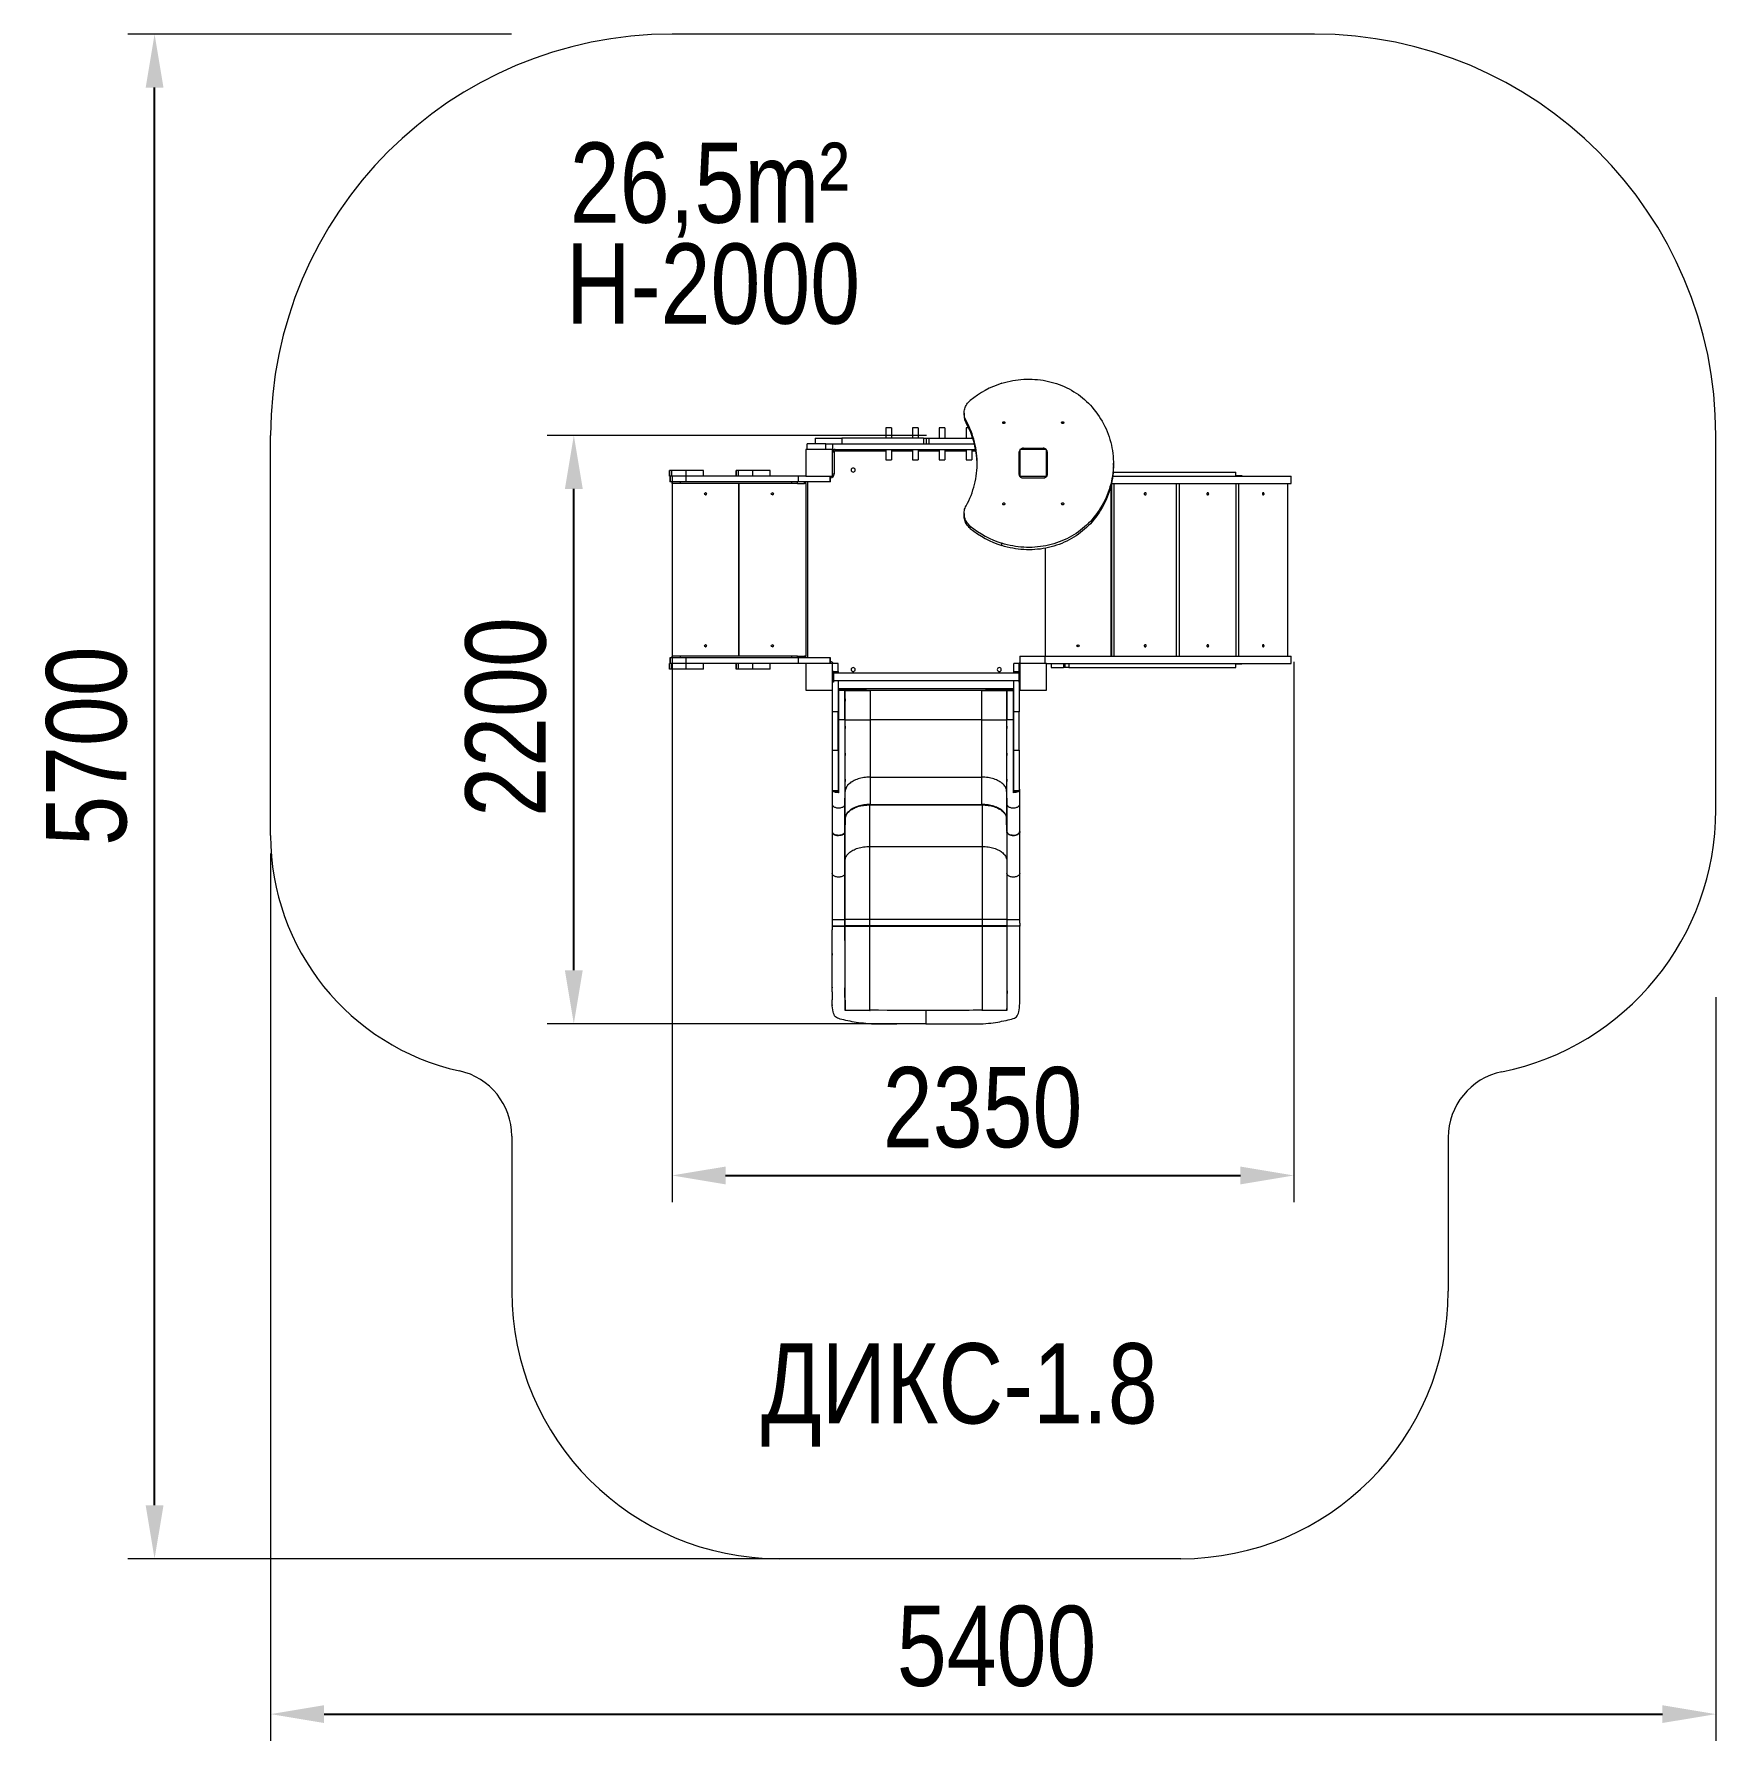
# Model space of a CAD drawing. Header units: millimetres. Extents: x -3467 to 2818, y -3826 to 2555.
import ezdxf

# ---------------------------------------------------------------- set-up
doc = ezdxf.new("R2010")
doc.units = ezdxf.units.MM
for name, color, linetype in [('DIKOM_АРТИКУЛ', 7, 'Continuous'), ('DIKOM_ЗОНА', 80, 'Continuous'), ('DIKOM_ОБЪЕКТ', 7, 'Continuous'), ('DIKOM_РАЗМЕР_ЗОНА', 7, 'Continuous'), ('DIKOM_РАЗМЕР_ОБЪЕКТА', 7, 'Continuous')]:
    doc.layers.add(name, color=color, linetype=linetype)
doc.styles.add('style1', font='arial.ttf', dxfattribs={"width": 0.8})
doc.dimstyles.new('1-50', dxfattribs={"dimtxt": 300, "dimasz": 200, "dimexe": 100, "dimexo": 0, "dimgap": 100, "dimtad": 1, "dimtxsty": 'style1', "dimcen": 200, "dimclrd": 7, "dimclre": 7, "dimclrt": 7, "dimadec": 1, "dimazin": 2, "dimtfac": 1, "dimtmove": 0, "dimatfit": 2, "dimfxl": 0, "dimlwd": 25, "dimlwe": 18, "dimarcsym": 0})

msp = doc.modelspace()

# ---------------------------------------------------------------- texts
at = {"layer": 'DIKOM_АРТИКУЛ', "insert": (-750.655, -2339.376), "char_height": 300, "attachment_point": 1, "style": 'style1'}
msp.add_mtext_dynamic_manual_height_columns('ДИКС-1.8', width=1615.13659, gutter_width=20, heights=[0], dxfattribs=at)
at = {"layer": 'DIKOM_РАЗМЕР_ОБЪЕКТА', "insert": (-1464.943, 2149.777), "char_height": 300, "attachment_point": 1, "style": 'style1'}
msp.add_mtext_dynamic_manual_height_columns('26,5m²', width=1265.71222, gutter_width=20, heights=[0], dxfattribs=at)
at = {"layer": 'DIKOM_РАЗМЕР_ОБЪЕКТА', "insert": (-1479.37, 1772.213), "char_height": 300, "width": 300, "attachment_point": 1, "style": 'style1'}
msp.add_mtext('H-2000', dxfattribs=at)

# ---------------------------------------------------------------- blocks, each defined once
blk = doc.blocks.new('*D1')
at = {"layer": 'Defpoints', "color": 0, "transparency": 16777216}
for p in [(-1082.9, 905.2), (1241.2, 208), (1241.2, -1712.2)]:
    blk.add_point(p, dxfattribs=at)
at = {"layer": 'DIKOM_РАЗМЕР_ОБЪЕКТА', "color": 7, "lineweight": 18, "transparency": 16777216}
for p, q in [((-1082.9, 905.2), (-1082.9, -1812.2)), ((1241.2, 208), (1241.2, -1812.2))]:
    blk.add_line(p, q, dxfattribs=at)
at = {"layer": 'DIKOM_РАЗМЕР_ОБЪЕКТА', "color": 7, "lineweight": 25, "transparency": 16777216}
blk.add_line((-882.9, -1712.2), (1041.2, -1712.2), dxfattribs=at)
at = {"layer": 'DIKOM_РАЗМЕР_ОБЪЕКТА', "color": 7, "transparency": 16777216}
for points in [[(-882.9, -1678.9), (-882.9, -1745.6), (-1082.9, -1712.2)], [(1041.2, -1678.9), (1041.2, -1745.6), (1241.2, -1712.2)]]:
    blk.add_solid(points, dxfattribs=at)
at = {"layer": 'DIKOM_РАЗМЕР_ОБЪЕКТА', "color": 7, "transparency": 16777216, "insert": (77.8, -1458.9), "char_height": 300, "attachment_point": 5, "style": 'style1'}
blk.add_mtext('2350', dxfattribs=at)
blk = doc.blocks.new('*D2')
at = {"layer": 'Defpoints', "color": 0, "transparency": 16777216}
for p in [(-3016.7, 2554.9), (-1682.9, 2554.9), (-681.9, -3145.1)]:
    blk.add_point(p, dxfattribs=at)
at = {"layer": 'DIKOM_РАЗМЕР_ЗОНА', "color": 7, "lineweight": 18, "transparency": 16777216}
for p, q in [((-1682.9, 2554.9), (-3116.7, 2554.9)), ((-681.9, -3145.1), (-3116.7, -3145.1))]:
    blk.add_line(p, q, dxfattribs=at)
at = {"layer": 'DIKOM_РАЗМЕР_ЗОНА', "color": 7, "lineweight": 25, "transparency": 16777216}
blk.add_line((-3016.7, -2945.1), (-3016.7, 2354.9), dxfattribs=at)
at = {"layer": 'DIKOM_РАЗМЕР_ЗОНА', "color": 7, "transparency": 16777216}
for points in [[(-3050, 2354.9), (-2983.3, 2354.9), (-3016.7, 2554.9)], [(-3050, -2945.1), (-2983.3, -2945.1), (-3016.7, -3145.1)]]:
    blk.add_solid(points, dxfattribs=at)
at = {"layer": 'DIKOM_РАЗМЕР_ЗОНА', "color": 7, "transparency": 16777216, "insert": (-3269.8, -106.9), "char_height": 300, "attachment_point": 5, "rotation": 90, "style": 'style1'}
blk.add_mtext('5700', dxfattribs=at)
blk = doc.blocks.new('*D3')
at = {"layer": 'Defpoints', "color": 0, "transparency": 16777216}
for p in [(-2582.9, -508.7), (2818.1, -1045.1), (2818.1, -3726.1)]:
    blk.add_point(p, dxfattribs=at)
at = {"layer": 'DIKOM_РАЗМЕР_ЗОНА', "color": 7, "lineweight": 18, "transparency": 16777216}
for p, q in [((-2582.9, -508.7), (-2582.9, -3826.1)), ((2818.1, -1045.1), (2818.1, -3826.1))]:
    blk.add_line(p, q, dxfattribs=at)
at = {"layer": 'DIKOM_РАЗМЕР_ЗОНА', "color": 7, "lineweight": 25, "transparency": 16777216}
blk.add_line((-2382.9, -3726.1), (2618.1, -3726.1), dxfattribs=at)
at = {"layer": 'DIKOM_РАЗМЕР_ЗОНА', "color": 7, "transparency": 16777216}
for points in [[(-2382.9, -3692.8), (-2382.9, -3759.4), (-2582.9, -3726.1)], [(2618.1, -3692.8), (2618.1, -3759.4), (2818.1, -3726.1)]]:
    blk.add_solid(points, dxfattribs=at)
at = {"layer": 'DIKOM_РАЗМЕР_ЗОНА', "color": 7, "transparency": 16777216, "insert": (130.1, -3472.9), "char_height": 300, "attachment_point": 5, "style": 'style1'}
blk.add_mtext('5400', dxfattribs=at)
blk = doc.blocks.new('*D0')
at = {"layer": 'Defpoints', "color": 0, "transparency": 16777216}
for p in [(-1449.9, 1054.9), (-132.2, 1054.9), (-132.2, -1145.1)]:
    blk.add_point(p, dxfattribs=at)
at = {"layer": 'DIKOM_РАЗМЕР_ОБЪЕКТА', "color": 7, "lineweight": 18, "transparency": 16777216}
for p, q in [((-132.2, 1054.9), (-1549.9, 1054.9)), ((-132.2, -1145.1), (-1549.9, -1145.1))]:
    blk.add_line(p, q, dxfattribs=at)
at = {"layer": 'DIKOM_РАЗМЕР_ОБЪЕКТА', "color": 7, "lineweight": 25, "transparency": 16777216}
blk.add_line((-1449.9, -945.1), (-1449.9, 854.9), dxfattribs=at)
at = {"layer": 'DIKOM_РАЗМЕР_ОБЪЕКТА', "color": 7, "transparency": 16777216}
for points in [[(-1483.2, 854.9), (-1416.5, 854.9), (-1449.9, 1054.9)], [(-1483.2, -945.1), (-1416.5, -945.1), (-1449.9, -1145.1)]]:
    blk.add_solid(points, dxfattribs=at)
at = {"layer": 'DIKOM_РАЗМЕР_ОБЪЕКТА', "color": 7, "transparency": 16777216, "insert": (-1703, 1.9), "char_height": 300, "attachment_point": 5, "rotation": 90, "style": 'style1'}
blk.add_mtext('2200', dxfattribs=at)

# ---------------------------------------------------------------- dimensions: what is measured, and where the dimension line sits
at = {"layer": 'DIKOM_РАЗМЕР_ЗОНА'}
dim = msp.add_linear_dim(base=(-3016.678, 2554.934), p1=(-681.94, -3145.066), p2=(-1682.943, 2554.934), angle=90, dimstyle='1-50', dxfattribs=at)
dim.commit()
dim.dimension.update_dxf_attribs({"geometry": '*D2', "text_midpoint": (-3016.678, -106.92), "dimtype": 160})
dim = msp.add_linear_dim(base=(2818.063, -3726.109), p1=(-2582.943, -508.719), p2=(2818.063, -1045.066), text='5400', dimstyle='1-50', dxfattribs=at)
dim.commit()
dim.dimension.update_dxf_attribs({"geometry": '*D3', "text_midpoint": (130.114, -3726.109), "dimtype": 160})
at = {"layer": 'DIKOM_РАЗМЕР_ОБЪЕКТА'}
dim = msp.add_linear_dim(base=(-1449.873, 1054.934), p1=(-132.212, -1145.066), p2=(-132.212, 1054.934), angle=90, dimstyle='1-50', dxfattribs=at)
dim.commit()
dim.dimension.update_dxf_attribs({"geometry": '*D0', "text_midpoint": (-1449.873, 1.929), "dimtype": 160})
dim = msp.add_linear_dim(base=(1241.168, -1712.218), p1=(-1082.946, 905.196), p2=(1241.168, 208.044), text='2350', dimstyle='1-50', dxfattribs=at)
dim.commit()
dim.dimension.update_dxf_attribs({"geometry": '*D1', "text_midpoint": (77.804, -1712.218), "dimtype": 160})

# ---------------------------------------------------------------- linework, layer by layer
at = {"layer": 'DIKOM_ЗОНА', "color": 3, "lineweight": 15}
for p, q in [((1318.063, 2554.934), (-1082.943, 2554.934)), ((-2582.943, -441.607), (-2582.943, 1054.934)), ((2818.063, -345.063), (2818.063, 1054.934)), ((-1681.94, -1565.132), (-1681.94, -2145.066)), ((1818.06, -1569.811), (1818.06, -2145.066)), ((818.06, -3145.066), (-681.94, -3145.066))]:
    msp.add_line(p, q, dxfattribs=at)
for centre, radius, start, end in [((-1082.943, 1054.934), 1500, 90, 180), ((1318.063, 1054.934), 1500, 0, 90), ((1818.06, -345.063), 1000.003, 281.536932, 0), ((-1681.94, -441.607), 901.003, 180, 257.4552583), ((-1931.94, -1565.132), 250, 0, 77.4552583), ((2068.06, -1569.811), 250, 101.536932, 180), ((-681.94, -2145.066), 1000, 180, 270), ((818.06, -2145.066), 1000, 270, 0)]:
    msp.add_arc(centre, radius, start, end, dxfattribs=at)
at = {"layer": 'DIKOM_ОБЪЕКТ', "color": 7, "linetype": 'Continuous', "lineweight": 15}
for p, q in [((8.608, 1138.229), (8.608, 1129.35)), ((16.014, 1100.952), (16.014, 1109.832)), ((-577.943, 1002.196), (-577.943, 1023.196)), ((-508.673, 1023.196), (-577.943, 1023.196)), ((-547.943, 1044.196), (-547.943, 1023.196)), ((-547.943, 1044.196), (-447.943, 1044.196)), ((-508.673, 1002.196), (-508.673, 1023.196)), ((-508.673, 1023.196), (-481.708, 1023.196)), ((-481.708, 1002.196), (-481.708, 1023.196)), ((-481.708, 1023.196), (47.11, 1023.196)), ((-447.943, 1044.196), (-447.943, 1023.196)), ((-142.943, 1044.196), (-447.943, 1044.196)), ((-262.943, 1083.196), (-283.943, 1083.196)), ((-283.943, 1083.196), (-283.943, 1082.286)), ((-283.943, 1082.286), (-283.943, 1044.196)), ((-262.943, 1083.196), (-262.943, 1082.286)), ((-262.943, 1082.286), (-262.943, 1044.196)), ((-162.943, 1083.196), (-183.943, 1083.196)), ((-183.943, 1083.196), (-183.943, 1082.286)), ((-183.943, 1082.286), (-183.943, 1044.196)), ((-162.943, 1083.196), (-162.943, 1082.286)), ((-162.943, 1082.286), (-162.943, 1044.196)), ((-142.943, 1044.196), (-142.943, 1023.196)), ((-142.943, 1044.196), (-132.943, 1044.196)), ((-132.943, 1044.196), (-132.943, 1023.196)), ((-132.943, 1044.196), (-132.943, 1023.196)), ((-132.943, 1044.196), (-122.943, 1044.196)), ((-122.943, 1044.196), (-122.943, 1023.196)), ((-122.943, 1044.196), (40.902, 1044.196)), ((-62.943, 1083.196), (-83.943, 1083.196)), ((-83.943, 1083.196), (-83.943, 1082.286)), ((-83.943, 1082.286), (-83.943, 1044.196)), ((-62.943, 1083.196), (-62.943, 1082.286)), ((-62.943, 1082.286), (-62.943, 1044.196)), ((25.158, 1083.196), (16.057, 1083.196)), ((16.057, 1083.196), (16.057, 1082.286)), ((16.057, 1082.286), (16.057, 1044.196)), ((37.057, 1055.131), (37.057, 1044.196)), ((-582.943, 1002.196), (-582.943, 902.196)), ((-482.943, 1002.196), (-582.943, 1002.196)), ((-482.943, 1002.196), (-481.708, 1002.196)), ((-482.943, 902.196), (-482.943, 1002.196)), ((-476.943, 992.196), (-482.943, 992.196)), ((-481.708, 1002.196), (51.834, 1002.196)), ((-476.943, 992.196), (-476.943, 910.196)), ((-472.943, 996.196), (-472.943, 1002.196)), ((-283.943, 996.196), (-472.943, 996.196)), ((-283.943, 1002.196), (-283.943, 963.196)), ((-283.943, 963.196), (-262.943, 963.196)), ((-262.943, 1002.196), (-262.943, 963.196)), ((-183.943, 996.196), (-262.943, 996.196)), ((-183.943, 1002.196), (-183.943, 963.196)), ((-183.943, 963.196), (-162.943, 963.196)), ((-162.943, 1002.196), (-162.943, 963.196)), ((-83.943, 996.196), (-162.943, 996.196)), ((-83.943, 1002.196), (-83.943, 963.196)), ((-83.943, 963.196), (-62.943, 963.196)), ((-62.943, 1002.196), (-62.943, 963.196)), ((16.057, 996.196), (-62.943, 996.196)), ((16.057, 1002.196), (16.057, 963.196)), ((16.057, 963.196), (37.057, 963.196)), ((37.057, 1002.196), (37.057, 963.196)), ((52.919, 996.196), (37.057, 996.196)), ((215.057, 907.977), (215.057, 993.09)), ((217.057, 1002.196), (217.057, 902.196)), ((317.057, 1002.196), (217.057, 1002.196)), ((230.057, 1006.683), (304.057, 1006.683)), ((230.057, 1002.196), (230.057, 1006.683)), ((304.057, 1002.196), (304.057, 1006.683)), ((317.057, 902.196), (317.057, 1002.196)), ((319.057, 993.09), (319.057, 907.977)), ((-1092.058, 923.196), (-1092.058, 902.196)), ((-1092.052, 923.196), (-1092.058, 923.196)), ((-1092.052, 902.196), (-1092.058, 902.196)), ((-1092.052, 902.196), (-1092.052, 923.196)), ((-1092.05, 923.196), (-1092.052, 923.196)), ((-1092.05, 902.196), (-1092.052, 902.196)), ((-1092.05, 902.196), (-1092.05, 923.196)), ((-1083.207, 923.196), (-1092.05, 923.196)), ((-1091.44, 902.196), (-1092.05, 902.196)), ((-1091.44, 902.196), (-1091.44, 881.196)), ((-1088.775, 902.196), (-1091.436, 902.196)), ((-1083.207, 902.196), (-1088.775, 902.196)), ((-1088.695, 881.196), (-1088.695, 902.196)), ((-1083.207, 902.196), (-1083.207, 923.196)), ((-1029.664, 923.196), (-1083.207, 923.196)), ((-1029.664, 902.196), (-1083.207, 902.196)), ((-1029.664, 902.196), (-1029.664, 923.196)), ((-964.826, 923.196), (-1029.664, 923.196)), ((-1008.33, 902.196), (-1029.664, 902.196)), ((-1029.411, 881.196), (-1029.411, 902.196)), ((-610.505, 902.196), (-1008.33, 902.196)), ((-964.826, 902.196), (-964.826, 923.196)), ((-843.767, 923.196), (-843.767, 902.196)), ((-843.761, 923.196), (-843.767, 923.196)), ((-843.761, 902.196), (-843.761, 923.196)), ((-843.759, 923.196), (-843.761, 923.196)), ((-843.759, 902.196), (-843.759, 923.196)), ((-834.916, 923.196), (-843.759, 923.196)), ((-834.916, 902.196), (-834.916, 923.196)), ((-781.373, 923.196), (-834.916, 923.196)), ((-781.373, 902.196), (-781.373, 923.196)), ((-716.535, 923.196), (-781.373, 923.196)), ((-716.535, 902.196), (-716.535, 923.196)), ((-610.505, 881.196), (-610.505, 902.196)), ((-582.943, 902.196), (-610.505, 902.196)), ((-582.943, 902.196), (-482.943, 902.196)), ((-491.496, 881.196), (-491.496, 902.196)), ((-490.563, 881.196), (-490.563, 902.196)), ((-476.943, 910.196), (-482.943, 910.196)), ((217.057, 901.195), (217.057, 902.196)), ((217.057, 902.196), (317.057, 902.196)), ((304.057, 894.384), (230.057, 894.384)), ((310.107, 902.196), (310.107, 895.538)), ((317.057, 901.195), (317.057, 902.196)), ((564.022, 902.196), (1229.988, 902.196)), ((565.579, 917.196), (1023.529, 917.196)), ((566.547, 941.654), (566.547, 950.533)), ((1023.529, 917.196), (1023.529, 902.196)), ((1023.529, 917.196), (1024.264, 917.196)), ((1024.264, 902.196), (1024.264, 917.196)), ((1024.264, 905.196), (1047.057, 905.196)), ((1047.057, 905.196), (1047.057, 902.196)), ((1229.988, 902.196), (1229.988, 875.196)), ((1229.988, 902.196), (1231.168, 902.196)), ((1231.168, 875.196), (1231.168, 902.196)), ((-1088.695, 881.196), (-1091.44, 881.196)), ((-1029.411, 881.196), (-1088.695, 881.196)), ((-1082.944, 875.196), (-1082.944, 881.196)), ((-1082.944, 875.196), (-1082.943, 875.196)), ((-1082.943, 875.196), (-1082.943, 881.196)), ((-1082.943, 875.196), (-1082.943, 229.196)), ((-1081.781, 875.196), (-1082.943, 875.196)), ((-1082.943, 875.196), (-1082.943, 875.196)), ((-1082.943, 875.196), (-1082.943, 229.196)), ((-1050.666, 875.196), (-1081.781, 875.196)), ((-1050.666, 875.196), (-1050.666, 881.196)), ((-635.25, 875.196), (-1050.666, 875.196)), ((-610.505, 881.196), (-1029.411, 881.196)), ((-832.943, 229.196), (-832.943, 875.196)), ((-832.94, 875.196), (-832.94, 229.196)), ((-832.94, 875.196), (-832.94, 229.196)), ((-635.25, 875.196), (-635.25, 881.196)), ((-613.693, 875.196), (-635.25, 875.196)), ((-613.693, 875.196), (-613.693, 881.196)), ((-613.693, 875.196), (-587.943, 875.196)), ((-491.496, 881.196), (-610.505, 881.196)), ((-587.943, 875.196), (-587.943, 881.196)), ((-582.943, 875.196), (-587.943, 875.196)), ((-582.943, 875.196), (-582.943, 881.196)), ((-582.943, 875.196), (-582.943, 229.196)), ((-576.943, 881.196), (-576.943, 223.196)), ((-490.563, 881.196), (-491.496, 881.196)), ((557.862, 229.196), (557.862, 868.778)), ((559.022, 873.768), (559.022, 229.196)), ((559.339, 875.196), (1229.988, 875.196)), ((568.386, 875.196), (568.386, 229.196)), ((802.871, 229.196), (802.871, 875.196)), ((812.662, 875.196), (812.662, 229.196)), ((1025.951, 229.196), (1025.951, 875.196)), ((1034.639, 875.196), (1034.639, 229.196)), ((1218.677, 229.196), (1218.677, 875.196)), ((1229.988, 875.196), (1231.168, 875.196)), ((8.608, 762.838), (8.608, 753.958)), ((31.505, 707.034), (31.505, 715.914)), ((486.95, 731.798), (486.95, 740.677)), ((150.281, 642.646), (150.281, 651.526)), ((311.036, 632.699), (311.036, 229.196)), ((-1092.058, 202.196), (-1092.058, 181.196)), ((-1092.052, 202.196), (-1092.058, 202.196)), ((-1092.052, 181.196), (-1092.052, 202.196)), ((-1092.05, 202.196), (-1092.052, 202.196)), ((-1092.05, 181.196), (-1092.05, 202.196)), ((-1091.44, 202.196), (-1092.05, 202.196)), ((-1091.44, 223.196), (-1091.44, 202.196)), ((-1088.695, 223.196), (-1091.44, 223.196)), ((-1088.775, 202.196), (-1091.436, 202.196)), ((-1083.207, 202.196), (-1088.775, 202.196)), ((-1088.695, 202.196), (-1088.695, 223.196)), ((-1029.411, 223.196), (-1088.695, 223.196)), ((-1083.207, 181.196), (-1083.207, 202.196)), ((-1029.664, 202.196), (-1083.207, 202.196)), ((-1082.944, 223.196), (-1082.944, 229.196)), ((-1082.944, 229.196), (-1082.943, 229.196)), ((-1082.943, 229.196), (-1081.781, 229.196)), ((-1082.943, 229.196), (-1082.943, 229.196)), ((-1082.943, 223.196), (-1082.943, 229.196)), ((-1050.666, 229.196), (-1081.781, 229.196)), ((-635.25, 229.196), (-1050.666, 229.196)), ((-1050.666, 223.196), (-1050.666, 229.196)), ((-1029.664, 181.196), (-1029.664, 202.196)), ((-1008.33, 202.196), (-1029.664, 202.196)), ((-1029.411, 202.196), (-1029.411, 223.196)), ((-610.505, 223.196), (-1029.411, 223.196)), ((-610.505, 202.196), (-1008.33, 202.196)), ((-964.826, 181.196), (-964.826, 202.196)), ((-843.767, 202.196), (-843.767, 181.196)), ((-843.761, 181.196), (-843.761, 202.196)), ((-843.759, 181.196), (-843.759, 202.196)), ((-834.916, 181.196), (-834.916, 202.196)), ((-781.373, 181.196), (-781.373, 202.196)), ((-716.535, 181.196), (-716.535, 202.196)), ((-613.693, 229.196), (-635.25, 229.196)), ((-635.25, 223.196), (-635.25, 229.196)), ((-613.693, 229.196), (-587.943, 229.196)), ((-613.693, 223.196), (-613.693, 229.196)), ((-610.505, 202.196), (-610.505, 223.196)), ((-491.496, 223.196), (-610.505, 223.196)), ((-582.943, 202.196), (-610.505, 202.196)), ((-582.943, 229.196), (-587.943, 229.196)), ((-587.943, 223.196), (-587.943, 229.196)), ((-582.943, 223.196), (-582.943, 229.196)), ((-582.943, 202.196), (-582.943, 102.196)), ((-582.943, 202.196), (-582.943, 102.196)), ((-482.943, 202.196), (-582.943, 202.196)), ((-491.496, 202.196), (-491.496, 223.196)), ((-490.563, 223.196), (-491.496, 223.196)), ((-490.563, 202.196), (-490.563, 223.196)), ((-482.943, 202.196), (-482.943, 205.685)), ((-461.943, 202.196), (-482.943, 202.196)), ((-482.943, 102.196), (-482.943, 202.196)), ((-461.943, 172.196), (-461.943, 202.196)), ((215.057, 202.196), (194.057, 202.196)), ((194.057, 172.196), (194.057, 202.196)), ((215.057, 172.196), (215.057, 202.196)), ((215.057, 194.196), (217.057, 194.196)), ((217.057, 229.196), (217.057, 202.196)), ((217.057, 229.196), (310.107, 229.196)), ((217.057, 202.196), (217.057, 102.196)), ((317.057, 202.196), (217.057, 202.196)), ((310.107, 229.196), (310.107, 202.196)), ((310.107, 229.196), (1229.988, 229.196)), ((317.057, 202.196), (1229.988, 202.196)), ((317.057, 102.196), (317.057, 202.196)), ((333.802, 202.196), (333.802, 187.196)), ((380.19, 202.196), (380.19, 187.196)), ((385.713, 202.196), (385.713, 187.196)), ((400.511, 202.196), (400.511, 187.196)), ((1023.529, 202.196), (1023.529, 187.196)), ((1024.264, 187.196), (1024.264, 202.196)), ((1047.057, 199.196), (1024.264, 199.196)), ((1047.057, 202.196), (1047.057, 199.196)), ((1229.988, 229.196), (1229.988, 202.196)), ((1229.988, 229.196), (1231.168, 229.196)), ((1229.988, 202.196), (1231.168, 202.196)), ((1231.168, 202.196), (1231.168, 229.196)), ((-1092.052, 181.196), (-1092.058, 181.196)), ((-1092.05, 181.196), (-1092.052, 181.196)), ((-1083.207, 181.196), (-1092.05, 181.196)), ((-1029.664, 181.196), (-1083.207, 181.196)), ((-964.826, 181.196), (-1029.664, 181.196)), ((-843.761, 181.196), (-843.767, 181.196)), ((-843.759, 181.196), (-843.761, 181.196)), ((-834.916, 181.196), (-843.759, 181.196)), ((-781.373, 181.196), (-834.916, 181.196)), ((-716.535, 181.196), (-781.373, 181.196)), ((-482.943, 172.196), (-461.943, 172.196)), ((-478.943, 172.196), (-482.943, 172.196)), ((-478.943, 132.196), (-482.943, 132.196)), ((-478.943, 172.196), (-478.943, 132.196)), ((213.057, 165.696), (-478.943, 165.696)), ((-478.943, 138.696), (213.057, 138.696)), ((-461.943, 172.196), (-461.943, 165.696)), ((-461.943, 138.696), (-461.943, 21.045)), ((194.057, 172.196), (215.057, 172.196)), ((194.057, 165.696), (194.057, 172.196)), ((194.057, 21.045), (194.057, 138.696)), ((217.057, 172.196), (213.057, 172.196)), ((213.057, 172.196), (213.057, 132.196)), ((217.057, 132.196), (213.057, 132.196)), ((215.057, 172.196), (215.057, 172.196)), ((215.057, 132.196), (215.057, 21.045)), ((333.802, 187.196), (380.19, 187.196)), ((385.713, 187.196), (380.19, 187.196)), ((400.511, 187.196), (385.713, 187.196)), ((400.511, 187.196), (1023.529, 187.196)), ((1023.529, 187.196), (1024.264, 187.196)), ((-582.943, 102.196), (-482.943, 102.196)), ((-582.943, 102.196), (-482.943, 102.196)), ((-482.943, 21.045), (-482.943, 102.196)), ((-461.943, 108.196), (194.057, 108.196)), ((-461.943, 102.196), (-461.118, 102.196)), ((-460.964, 101.196), (-461.943, 101.196)), ((-436.443, 101.196), (-460.964, 101.196)), ((-460.964, 101.196), (-460.964, -8.76)), ((-437.443, 102.196), (-460.943, 102.196)), ((-436.441, 102.196), (-437.443, 102.196)), ((-436.616, 102.196), (-356.687, 102.196)), ((-436.443, -8.76), (-436.443, 101.196)), ((-436.443, 101.196), (-435.441, 101.196)), ((-356.307, 102.196), (-436.441, 102.196)), ((-435.441, -8.76), (-435.441, 101.196)), ((-435.441, 101.196), (-342.943, 101.196)), ((-356.47, 102.196), (88.585, 102.196)), ((-342.943, 102.196), (-342.943, 101.196)), ((-342.943, 101.196), (-342.943, -8.76)), ((75.057, 101.196), (-342.943, 101.196)), ((75.057, 102.196), (75.057, 101.196)), ((75.057, 101.196), (167.556, 101.196)), ((75.057, -8.76), (75.057, 101.196)), ((168.556, 102.196), (88.415, 102.196)), ((88.802, 102.196), (168.731, 102.196)), ((167.556, 101.196), (168.557, 101.196)), ((167.556, 101.196), (167.556, -8.76)), ((169.557, 102.196), (168.556, 102.196)), ((168.557, 101.196), (193.079, 101.196)), ((168.557, 101.196), (168.557, -8.76)), ((193.057, 102.196), (169.557, 102.196)), ((193.079, -8.76), (193.079, 101.196)), ((193.079, 101.196), (194.057, 101.196)), ((193.232, 102.196), (194.057, 102.196)), ((215.057, 112.196), (217.057, 112.196)), ((215.057, 102.196), (217.057, 102.196)), ((217.057, 102.196), (317.057, 102.196)), ((-461.943, 21.045), (-482.943, 21.045)), ((-482.943, -121.705), (-482.943, 21.045)), ((-461.943, -121.705), (-461.943, 21.045)), ((215.057, 21.045), (194.057, 21.045)), ((194.057, -121.705), (194.057, 21.045)), ((215.057, -121.705), (215.057, 21.045)), ((-460.964, -8.76), (-461.943, -8.76)), ((-460.964, -8.76), (-460.964, -281.249)), ((-436.443, -8.76), (-460.964, -8.76)), ((-436.443, -8.76), (-436.443, -324.227)), ((-435.441, -8.76), (-436.443, -8.76)), ((-435.441, -276.046), (-435.441, -8.76)), ((-435.441, -8.76), (-342.943, -8.76)), ((-342.943, -8.76), (-342.943, -223.277)), ((75.057, -8.76), (-342.943, -8.76)), ((75.057, -8.76), (167.556, -8.76)), ((75.057, -223.277), (75.057, -8.76)), ((168.557, -8.76), (167.556, -8.76)), ((167.556, -8.76), (167.556, -276.046)), ((168.557, -324.227), (168.557, -8.76)), ((193.079, -8.76), (168.557, -8.76)), ((193.079, -281.249), (193.079, -8.76)), ((194.057, -8.76), (193.079, -8.76)), ((-482.943, -121.705), (-461.943, -121.705)), ((-482.943, -273.565), (-482.943, -121.705)), ((-461.943, -121.705), (-461.943, -273.565)), ((194.057, -121.705), (215.057, -121.705)), ((194.057, -273.565), (194.057, -121.705)), ((215.057, -121.705), (215.057, -273.565)), ((-342.943, -223.277), (-342.943, -325.323)), ((-342.943, -223.277), (75.057, -223.277)), ((75.057, -325.323), (75.057, -223.277)), ((-484.443, -269.355), (-484.443, -269.401)), ((-484.443, -269.401), (-484.443, -269.966)), ((-484.443, -269.966), (-484.443, -324.227)), ((-461.943, -273.565), (-482.943, -273.565)), ((-482.943, -275.465), (-482.943, -273.565)), ((-482.943, -275.465), (-461.943, -275.465)), ((-461.943, -275.465), (-461.943, -273.565)), ((-461.943, -278.687), (-461.943, -275.94)), ((-436.443, -324.227), (-435.441, -276.046)), ((-435.441, -378.092), (-435.441, -276.046)), ((167.556, -276.046), (168.557, -324.227)), ((167.556, -276.046), (167.556, -378.092)), ((215.057, -273.565), (194.057, -273.565)), ((194.057, -275.465), (194.057, -273.565)), ((194.057, -275.465), (215.057, -275.465)), ((194.057, -278.687), (194.057, -275.942)), ((215.057, -275.465), (215.057, -273.565)), ((216.557, -269.401), (216.557, -269.355)), ((216.557, -269.966), (216.557, -269.401)), ((216.557, -324.227), (216.557, -269.966)), ((-484.443, -324.227), (-484.443, -418.429)), ((-484.443, -361.566), (-484.443, -401.142)), ((-436.443, -426.272), (-436.443, -324.227)), ((-435.441, -378.092), (-436.443, -426.272)), ((-343.941, -325.544), (-343.941, -326.082)), ((-343.941, -326.082), (-343.941, -326.83)), ((76.056, -326.082), (-343.941, -326.082)), ((-343.941, -482.129), (-343.941, -326.83)), ((-343.941, -326.83), (76.056, -326.83)), ((-342.943, -325.323), (75.057, -325.323)), ((-342.943, -325.323), (-342.943, -325.536)), ((-342.943, -325.536), (75.057, -325.536)), ((75.057, -325.536), (75.057, -325.323)), ((76.056, -326.082), (76.056, -325.553)), ((76.056, -326.83), (76.056, -326.082)), ((76.056, -326.83), (76.056, -482.129)), ((165.408, -367.031), (165.487, -367.216)), ((168.557, -426.272), (167.556, -378.092)), ((168.557, -324.227), (168.557, -426.272)), ((216.557, -418.429), (216.557, -324.227)), ((216.557, -401.142), (216.557, -361.566)), ((-484.443, -418.429), (-484.443, -426.272)), ((-484.443, -427.779), (-484.443, -583.079)), ((-484.416, -428.011), (-484.326, -428.798)), ((-436.592, -427.469), (-436.443, -426.272)), ((-436.443, -427.779), (-436.44, -427.568)), ((-436.443, -583.079), (-436.443, -427.779)), ((-436.433, -426.871), (-436.411, -424.769)), ((-435.939, -534.584), (-435.939, -402.058)), ((168.054, -402.058), (168.054, -534.584)), ((168.526, -424.769), (168.557, -427.779)), ((168.557, -427.779), (168.557, -583.079)), ((192.557, -440.798), (192.557, -441.545)), ((216.557, -426.272), (216.557, -418.429)), ((216.557, -426.273), (216.557, -427.779)), ((216.557, -583.079), (216.557, -427.779)), ((-343.941, -482.129), (76.056, -482.129)), ((-343.941, -755.152), (-343.941, -482.129)), ((76.056, -482.129), (76.056, -755.152)), ((-436.443, -583.079), (-435.939, -534.584)), ((-435.939, -755.152), (-435.939, -534.584)), ((168.054, -534.584), (168.557, -583.079)), ((168.054, -534.584), (168.054, -755.152)), ((-484.443, -583.079), (-484.443, -755.152)), ((-436.443, -755.152), (-436.443, -583.079)), ((168.557, -583.079), (168.557, -755.152)), ((216.557, -755.152), (216.557, -583.079)), ((-484.443, -755.152), (-436.443, -755.152)), ((-484.443, -755.152), (-484.443, -769.152)), ((-435.939, -755.152), (-436.443, -755.152)), ((-436.443, -778.726), (-436.443, -755.152)), ((-435.939, -778.726), (-435.939, -755.152)), ((-343.941, -755.152), (-435.939, -755.152)), ((-343.941, -778.726), (-343.941, -755.152)), ((76.056, -755.152), (-343.941, -755.152)), ((168.054, -755.152), (76.056, -755.152)), ((76.056, -755.152), (76.056, -778.726)), ((168.557, -755.152), (168.054, -755.152)), ((168.054, -755.152), (168.054, -778.726)), ((168.557, -755.152), (216.557, -755.152)), ((168.557, -755.152), (168.557, -778.726)), ((216.557, -769.152), (216.557, -755.152)), ((-484.47, -795.151), (-484.469, -794.356)), ((-484.454, -771.151), (-484.462, -780.584)), ((-484.462, -780.584), (-484.273, -780.59)), ((-484.451, -780.584), (-484.457, -794.356)), ((-484.454, -771.151), (-484.429, -771.005)), ((-484.443, -769.152), (-484.443, -778.726)), ((-483.294, -779.002), (-484.169, -779.878)), ((-483.986, -779.884), (-484.169, -779.878)), ((-436.735, -779.859), (-437.652, -778.942)), ((-436.232, -779.859), (-437.213, -778.878)), ((-436.943, -779.226), (-436.439, -779.226)), ((-436.232, -779.859), (-436.735, -779.859)), ((-436.73, -780.565), (-436.618, -780.565)), ((-436.55, -778.726), (-436.443, -778.726)), ((-435.939, -778.726), (-436.443, -778.726)), ((-436.443, -780.566), (-435.939, -780.566)), ((-436.439, -779.226), (-343.941, -779.226)), ((-343.941, -779.859), (-436.232, -779.859)), ((-343.941, -778.726), (-435.939, -778.726)), ((-435.939, -1095.069), (-435.939, -780.566)), ((-435.939, -780.566), (-343.941, -780.566)), ((76.056, -778.726), (-343.941, -778.726)), ((-343.941, -778.726), (-343.941, -779.226)), ((-343.941, -779.226), (76.056, -779.226)), ((-343.941, -779.859), (-343.941, -779.226)), ((-343.941, -780.566), (-343.941, -779.859)), ((76.056, -779.859), (-343.941, -779.859)), ((-343.941, -1095.069), (-343.941, -780.566)), ((-343.941, -780.566), (76.056, -780.566)), ((168.054, -778.726), (76.056, -778.726)), ((76.056, -778.726), (76.056, -779.226)), ((76.056, -779.226), (168.554, -779.226)), ((76.056, -779.226), (76.056, -779.859)), ((76.056, -780.566), (76.056, -779.859)), ((168.347, -779.859), (76.056, -779.859)), ((76.056, -780.566), (76.056, -1095.069)), ((76.056, -780.566), (168.054, -780.566)), ((168.557, -778.726), (168.054, -778.726)), ((168.054, -780.566), (168.054, -1095.069)), ((168.054, -780.566), (168.557, -780.566)), ((168.98, -779.226), (168.347, -779.859)), ((168.85, -779.859), (168.347, -779.859)), ((168.554, -779.226), (169.057, -779.226)), ((168.557, -780.566), (168.557, -991.431)), ((168.649, -778.726), (169.136, -778.894)), ((168.845, -780.565), (168.733, -780.565)), ((168.85, -779.859), (169.512, -779.196)), ((169.864, -779.038), (169.448, -779.038)), ((216.284, -779.878), (215.445, -779.039)), ((215.766, -778.868), (216.441, -778.727)), ((216.577, -780.584), (216.391, -780.59)), ((216.557, -769.152), (216.557, -778.726)), ((216.557, -771.05), (216.569, -771.151)), ((216.571, -794.356), (216.566, -780.584)), ((216.569, -771.151), (216.577, -780.584)), ((216.585, -795.151), (216.584, -794.356)), ((-436.443, -834.261), (-436.443, -991.431)), ((-484.426, -1009.885), (-484.439, -1011.037)), ((-484.401, -1007.679), (-484.426, -1009.885)), ((-436.443, -991.431), (-436.443, -1005.725)), ((-436.443, -1005.725), (-436.443, -1011.069)), ((168.557, -991.431), (168.557, -1005.725)), ((168.557, -1005.725), (168.557, -1011.069)), ((216.54, -1009.798), (216.516, -1007.742)), ((216.554, -1011.037), (216.54, -1009.798)), ((-484.125, -1074.319), (-484.084, -1075.031)), ((216.135, -1075.878), (216.175, -1075.283)), ((216.175, -1075.283), (216.24, -1074.319)), ((-435.998, -1094.546), (-435.962, -1095.007)), ((-435.962, -1095.007), (-435.943, -1095.066)), ((-435.943, -1095.066), (-435.939, -1095.069)), ((-434.596, -1095.069), (-434.615, -1095.069)), ((-415.501, -1095.069), (-420.276, -1095.069)), ((-394.876, -1095.069), (-415.501, -1095.069)), ((-388.471, -1095.069), (-394.876, -1095.069)), ((-364.685, -1095.069), (-388.471, -1095.069)), ((-351.104, -1095.069), (-364.685, -1095.069)), ((-343.941, -1095.069), (-351.104, -1095.069)), ((-343.941, -1095.069), (-343.452, -1095.069)), ((-343.452, -1095.069), (-342.842, -1095.069)), ((-133.943, -1095.069), (-278.653, -1095.069)), ((-133.943, -1145.069), (-134.506, -1145.069)), ((10.767, -1095.069), (-133.943, -1095.069)), ((-133.38, -1145.068), (-132.359, -1145.065)), ((75.567, -1095.069), (74.957, -1095.069)), ((75.083, -1145.065), (77.411, -1144.964)), ((76.056, -1095.069), (75.567, -1095.069)), ((83.219, -1095.069), (76.056, -1095.069)), ((77.411, -1144.964), (79.741, -1144.863)), ((96.8, -1095.069), (83.219, -1095.069)), ((120.586, -1095.069), (96.8, -1095.069)), ((126.991, -1095.069), (120.586, -1095.069)), ((147.616, -1095.069), (126.991, -1095.069)), ((152.391, -1095.069), (147.616, -1095.069)), ((166.73, -1095.069), (166.711, -1095.069)), ((168.057, -1095.066), (168.054, -1095.069)), ((168.077, -1095.007), (168.057, -1095.066)), ((168.113, -1094.546), (168.077, -1095.007))]:
    msp.add_line(p, q, dxfattribs=at)
at = {"layer": 'DIKOM_ОБЪЕКТ', "color": 7, "linetype": 'Continuous', "lineweight": 15, "flags": 128}
for points in [[(150.281, 1249.541), (160.15, 1252.532), (170.126, 1255.21), (180.2, 1257.574), (190.358, 1259.619), (200.588, 1261.344), (210.877, 1262.747), (221.215, 1263.825), (231.587, 1264.578), (241.982, 1265.004), (252.387, 1265.103), (262.789, 1264.876), (273.177, 1264.321), (283.537, 1263.441), (293.857, 1262.235), (304.125, 1260.706), (314.328, 1258.855), (324.454, 1256.684), (334.491, 1254.197), (344.426, 1251.395), (354.249, 1248.283), (363.946, 1244.865), (373.507, 1241.143), (382.92, 1237.123), (392.173, 1232.81), (401.256, 1228.209), (410.157, 1223.325), (418.865, 1218.164), (427.371, 1212.733), (435.664, 1207.037), (443.734, 1201.085), (451.572, 1194.882), (459.167, 1188.437), (466.511, 1181.757), (473.595, 1174.85), (480.411, 1167.725), (486.95, 1160.389)], [(16.014, 1109.832), (13.921, 1113.988), (12.163, 1118.271), (10.75, 1122.657), (9.689, 1127.124), (8.986, 1131.648), (8.644, 1136.207), (8.665, 1140.776), (9.049, 1145.332), (9.793, 1149.851), (10.895, 1154.31), (12.348, 1158.685), (14.145, 1162.955), (16.276, 1167.095), (18.731, 1171.087), (21.496, 1174.907), (24.558, 1178.538), (27.9, 1181.959), (31.505, 1185.153)], [(486.95, 1160.389), (493.939, 1152), (500.641, 1143.42), (507.048, 1134.657), (513.154, 1125.72), (518.953, 1116.616), (524.44, 1107.355), (529.611, 1097.945), (534.458, 1088.395), (538.979, 1078.714), (543.169, 1068.912), (547.024, 1058.998), (550.54, 1048.981), (553.715, 1038.87), (556.544, 1028.676), (559.025, 1018.407), (561.156, 1008.075), (562.935, 997.687), (564.361, 987.255), (565.431, 976.788), (566.145, 966.296), (566.502, 955.789), (566.502, 945.278), (566.145, 934.771), (565.431, 924.279), (564.361, 913.812), (562.935, 903.38), (561.156, 892.992), (559.025, 882.659), (556.544, 872.391), (553.715, 862.197), (550.54, 852.086), (547.024, 842.069), (543.169, 832.154), (538.979, 822.352), (534.458, 812.672), (529.611, 803.122), (524.44, 793.712), (518.953, 784.451), (513.154, 775.347), (507.048, 766.409), (500.641, 757.646), (493.939, 749.066), (486.95, 740.677)], [(16.014, 791.235), (21.12, 800.834), (25.907, 810.566), (30.369, 820.424), (34.504, 830.399), (38.308, 840.482), (41.777, 850.663), (44.907, 860.934), (47.697, 871.285), (50.144, 881.707), (52.246, 892.191), (54, 902.727), (55.405, 913.306), (56.459, 923.919), (57.163, 934.555), (57.515, 945.206), (57.515, 955.861), (57.163, 966.512), (56.459, 977.148), (55.405, 987.761), (54, 998.34), (52.246, 1008.876), (50.144, 1019.36), (47.697, 1029.782), (44.907, 1040.133), (41.777, 1050.404), (38.308, 1060.585), (34.504, 1070.668), (30.369, 1080.642), (25.907, 1090.501), (21.12, 1100.233), (16.014, 1109.832)], [(157.057, 1098.732), (155.878, 1098.893), (154.804, 1099.362), (153.93, 1100.097), (153.334, 1101.033), (153.069, 1102.086), (153.158, 1103.164), (153.593, 1104.17), (154.337, 1105.014), (155.322, 1105.623), (156.461, 1105.942), (157.654, 1105.942), (158.793, 1105.623), (159.778, 1105.014), (160.522, 1104.17), (160.957, 1103.164), (161.046, 1102.086), (160.781, 1101.033), (160.185, 1100.097), (159.311, 1099.362), (158.236, 1098.893), (157.057, 1098.732)], [(377.057, 1098.732), (375.878, 1098.893), (374.804, 1099.362), (373.93, 1100.097), (373.334, 1101.033), (373.069, 1102.086), (373.158, 1103.164), (373.593, 1104.17), (374.337, 1105.014), (375.322, 1105.623), (376.461, 1105.942), (377.654, 1105.942), (378.793, 1105.623), (379.778, 1105.014), (380.522, 1104.17), (380.957, 1103.164), (381.046, 1102.086), (380.781, 1101.033), (380.185, 1100.097), (379.311, 1099.362), (378.236, 1098.893), (377.057, 1098.732)], [(230.057, 894.384), (227.711, 894.551), (225.422, 895.049), (223.248, 895.865), (221.241, 896.98), (219.451, 898.365), (217.922, 899.987), (216.692, 901.805), (215.792, 903.776), (215.242, 905.85), (215.057, 907.977)], [(319.057, 907.977), (318.873, 905.85), (318.323, 903.776), (317.423, 901.805), (316.193, 899.987), (314.664, 898.365), (312.874, 896.98), (310.867, 895.865), (308.693, 895.049), (306.404, 894.551), (304.057, 894.384)], [(566.547, 941.654), (566.502, 936.398), (566.145, 925.891), (565.431, 915.399), (564.361, 904.932), (562.935, 894.5), (561.156, 884.113), (559.025, 873.78), (556.544, 863.511), (553.715, 853.317), (550.54, 843.206), (547.024, 833.189), (543.169, 823.275), (538.979, 813.473), (534.458, 803.792), (529.611, 794.242), (524.44, 784.832), (518.953, 775.571), (513.154, 766.467), (507.048, 757.53), (500.641, 748.767), (493.939, 740.187), (486.95, 731.798)], [(685.629, 840.196), (684.523, 840.018), (683.515, 839.501), (682.695, 838.69), (682.136, 837.657), (681.887, 836.495), (681.971, 835.306), (682.379, 834.196), (683.077, 833.263), (684.001, 832.592), (685.069, 832.24), (686.188, 832.24), (687.256, 832.592), (688.18, 833.263), (688.878, 834.196), (689.286, 835.306), (689.37, 836.495), (689.121, 837.657), (688.562, 838.69), (687.742, 839.501), (686.734, 840.018), (685.629, 840.196)], [(919.306, 840.196), (918.3, 840.018), (917.384, 839.501), (916.638, 838.69), (916.13, 837.657), (915.903, 836.495), (915.979, 835.306), (916.351, 834.196), (916.985, 833.263), (917.826, 832.592), (918.798, 832.24), (919.815, 832.24), (920.787, 832.592), (921.628, 833.263), (922.262, 834.196), (922.633, 835.306), (922.709, 836.495), (922.483, 837.657), (921.974, 838.69), (921.229, 839.501), (920.312, 840.018), (919.306, 840.196)], [(1126.658, 840.196), (1125.79, 840.018), (1124.999, 839.501), (1124.355, 838.69), (1123.917, 837.657), (1123.721, 836.495), (1123.787, 835.306), (1124.108, 834.196), (1124.655, 833.263), (1125.38, 832.592), (1126.219, 832.24), (1127.096, 832.24), (1127.935, 832.592), (1128.66, 833.263), (1129.208, 834.196), (1129.528, 835.306), (1129.594, 836.495), (1129.399, 837.657), (1128.96, 838.69), (1128.316, 839.501), (1127.526, 840.018), (1126.658, 840.196)], [(31.505, 715.914), (27.9, 719.108), (24.558, 722.529), (21.496, 726.16), (18.731, 729.98), (16.276, 733.971), (14.145, 738.112), (12.348, 742.382), (10.895, 746.757), (9.793, 751.216), (9.049, 755.735), (8.665, 760.291), (8.644, 764.86), (8.986, 769.418), (9.689, 773.943), (10.75, 778.41), (12.163, 782.796), (13.921, 787.078), (16.014, 791.235)], [(157.057, 795.085), (155.878, 795.246), (154.804, 795.715), (153.93, 796.45), (153.334, 797.385), (153.069, 798.439), (153.158, 799.516), (153.593, 800.522), (154.337, 801.367), (155.322, 801.975), (156.461, 802.294), (157.654, 802.294), (158.793, 801.975), (159.778, 801.367), (160.522, 800.522), (160.957, 799.516), (161.046, 798.439), (160.781, 797.385), (160.185, 796.45), (159.311, 795.715), (158.236, 795.246), (157.057, 795.085)], [(377.057, 795.085), (375.878, 795.246), (374.804, 795.715), (373.93, 796.45), (373.334, 797.385), (373.069, 798.439), (373.158, 799.516), (373.593, 800.522), (374.337, 801.367), (375.322, 801.975), (376.461, 802.294), (377.654, 802.294), (378.793, 801.975), (379.778, 801.367), (380.522, 800.522), (380.957, 799.516), (381.046, 798.439), (380.781, 797.385), (380.185, 796.45), (379.311, 795.715), (378.236, 795.246), (377.057, 795.085)], [(31.505, 707.034), (27.9, 710.228), (24.558, 713.649), (21.496, 717.28), (18.731, 721.101), (16.276, 725.092), (14.145, 729.233), (12.348, 733.502), (10.895, 737.877), (9.793, 742.336), (9.049, 746.855), (8.665, 751.411), (8.608, 753.958)], [(486.95, 740.677), (480.411, 733.342), (473.595, 726.217), (466.511, 719.31), (459.167, 712.63), (451.572, 706.185), (443.734, 699.982), (435.664, 694.029), (427.371, 688.334), (418.865, 682.903), (410.157, 677.742), (401.256, 672.858), (392.173, 668.257), (382.92, 663.943), (373.507, 659.924), (363.946, 656.202), (354.249, 652.783), (344.426, 649.671), (334.491, 646.87), (324.454, 644.383), (314.328, 642.212), (304.125, 640.361), (293.857, 638.832), (283.537, 637.626), (273.177, 636.746), (262.789, 636.191), (252.387, 635.963), (241.982, 636.063), (231.587, 636.489), (221.215, 637.242), (210.877, 638.32), (200.588, 639.723), (190.358, 641.448), (180.2, 643.493), (170.126, 645.856), (160.15, 648.535), (150.281, 651.526)], [(486.95, 731.798), (480.411, 724.463), (473.595, 717.337), (466.511, 710.43), (459.167, 703.75), (451.572, 697.305), (443.734, 691.102), (435.664, 685.15), (427.371, 679.454), (418.865, 674.023), (410.157, 668.862), (401.256, 663.978), (392.173, 659.377), (382.92, 655.064), (373.507, 651.044), (363.946, 647.323), (354.249, 643.904), (344.426, 640.792), (334.491, 637.99), (324.454, 635.503), (314.328, 633.332), (304.125, 631.481), (293.857, 629.952), (283.537, 628.746), (273.177, 627.866), (262.789, 627.311), (252.387, 627.084), (241.982, 627.183), (231.587, 627.609), (221.215, 628.362), (210.877, 629.44), (200.588, 630.843), (190.358, 632.568), (180.2, 634.613), (170.126, 636.977), (160.15, 639.655), (150.281, 642.646)], [(685.629, 272.196), (684.523, 272.018), (683.515, 271.501), (682.695, 270.69), (682.136, 269.657), (681.887, 268.495), (681.971, 267.306), (682.379, 266.196), (683.077, 265.263), (684.001, 264.592), (685.069, 264.24), (686.188, 264.24), (687.256, 264.592), (688.18, 265.263), (688.878, 266.196), (689.286, 267.306), (689.37, 268.495), (689.121, 269.657), (688.562, 270.69), (687.742, 271.501), (686.734, 272.018), (685.629, 272.196)], [(919.306, 272.196), (918.3, 272.018), (917.384, 271.501), (916.638, 270.69), (916.13, 269.657), (915.903, 268.495), (915.979, 267.306), (916.351, 266.196), (916.985, 265.263), (917.826, 264.592), (918.798, 264.24), (919.815, 264.24), (920.787, 264.592), (921.628, 265.263), (922.262, 266.196), (922.633, 267.306), (922.709, 268.495), (922.483, 269.657), (921.974, 270.69), (921.229, 271.501), (920.312, 272.018), (919.306, 272.196)], [(1126.658, 272.196), (1125.79, 272.018), (1124.999, 271.501), (1124.355, 270.69), (1123.917, 269.657), (1123.721, 268.495), (1123.787, 267.306), (1124.108, 266.196), (1124.655, 265.263), (1125.38, 264.592), (1126.219, 264.24), (1127.096, 264.24), (1127.935, 264.592), (1128.66, 265.263), (1129.208, 266.196), (1129.528, 267.306), (1129.594, 268.495), (1129.399, 269.657), (1128.96, 270.69), (1128.316, 271.501), (1127.526, 272.018), (1126.658, 272.196)], [(213.615, 202.196), (215.158, 204.095), (217.057, 205.638)], [(-436.265, -41.249), (-436.282, -40.996), (-436.297, -40.263), (-436.309, -39.135), (-436.314, -37.737), (-436.314, -36.228), (-436.309, -34.778), (-436.297, -33.55), (-436.282, -32.683), (-436.265, -32.274), (-436.259, -32.249), (-436.241, -32.503), (-436.226, -33.236), (-436.215, -34.364), (-436.209, -35.762), (-436.209, -37.271), (-436.215, -38.721), (-436.226, -39.948), (-436.241, -40.816), (-436.259, -41.224), (-436.265, -41.249)], [(168.379, -41.249), (168.361, -40.996), (168.345, -40.263), (168.332, -39.134), (168.325, -37.737), (168.323, -36.228), (168.327, -34.778), (168.337, -33.55), (168.351, -32.683), (168.368, -32.274), (168.374, -32.249), (168.392, -32.503), (168.408, -33.236), (168.42, -34.364), (168.428, -35.762), (168.43, -37.271), (168.426, -38.721), (168.416, -39.949), (168.402, -40.816), (168.385, -41.224), (168.379, -41.249)], [(-436.275, -142.642), (-436.291, -142.388), (-436.304, -141.656), (-436.313, -140.527), (-436.315, -139.13), (-436.312, -137.621), (-436.303, -136.171), (-436.289, -134.943), (-436.272, -134.076), (-436.254, -133.667), (-436.249, -133.642), (-436.232, -133.896), (-436.219, -134.628), (-436.211, -135.757), (-436.208, -137.154), (-436.211, -138.663), (-436.221, -140.113), (-436.234, -141.341), (-436.251, -142.208), (-436.269, -142.617), (-436.275, -142.642)], [(168.39, -142.642), (168.372, -142.388), (168.354, -141.656), (168.339, -140.527), (168.328, -139.13), (168.323, -137.621), (168.324, -136.171), (168.331, -134.943), (168.342, -134.076), (168.358, -133.667), (168.364, -133.642), (168.382, -133.896), (168.399, -134.628), (168.414, -135.757), (168.424, -137.155), (168.43, -138.664), (168.429, -140.114), (168.422, -141.341), (168.411, -142.209), (168.395, -142.617), (168.39, -142.642)], [(-436.284, -239.281), (-436.299, -239.027), (-436.31, -238.295), (-436.315, -237.166), (-436.314, -235.769), (-436.307, -234.26), (-436.295, -232.81), (-436.28, -231.582), (-436.262, -230.715), (-436.244, -230.306), (-436.239, -230.281), (-436.224, -230.534), (-436.214, -231.267), (-436.208, -232.395), (-436.209, -233.793), (-436.216, -235.302), (-436.228, -236.752), (-436.244, -237.98), (-436.261, -238.847), (-436.279, -239.256), (-436.284, -239.281)], [(-342.943, -223.277), (-348.731, -223.381), (-354.496, -223.693), (-360.216, -224.21), (-365.869, -224.933), (-371.432, -225.856), (-376.883, -226.978), (-382.2, -228.292), (-387.365, -229.796), (-392.354, -231.481), (-397.151, -233.343), (-401.735, -235.372), (-406.088, -237.563), (-410.194, -239.905), (-414.036, -242.39), (-417.6, -245.008), (-420.871, -247.749), (-423.837, -250.602), (-426.485, -253.556), (-428.806, -256.599), (-430.791, -259.72), (-432.431, -262.905), (-433.721, -266.143), (-434.654, -269.422), (-435.229, -272.727), (-435.441, -276.046)], [(167.556, -276.046), (167.344, -272.727), (166.769, -269.422), (165.836, -266.143), (164.546, -262.905), (162.906, -259.72), (160.921, -256.599), (158.6, -253.556), (155.951, -250.602), (152.986, -247.749), (149.715, -245.008), (146.151, -242.39), (142.309, -239.905), (138.203, -237.563), (133.849, -235.372), (129.266, -233.343), (124.469, -231.481), (119.479, -229.796), (114.315, -228.292), (108.997, -226.978), (103.546, -225.856), (97.984, -224.933), (92.331, -224.21), (86.611, -223.693), (80.846, -223.381), (75.057, -223.277)], [(168.399, -239.281), (168.382, -239.027), (168.364, -238.295), (168.347, -237.166), (168.334, -235.768), (168.325, -234.259), (168.323, -232.809), (168.326, -231.581), (168.335, -230.714), (168.349, -230.306), (168.354, -230.281), (168.371, -230.534), (168.389, -231.267), (168.406, -232.396), (168.419, -233.793), (168.427, -235.302), (168.43, -236.752), (168.427, -237.98), (168.418, -238.847), (168.404, -239.256), (168.399, -239.281)], [(-460.964, -281.249), (-465.418, -281.006), (-469.795, -280.359), (-471.485, -279.986), (-473.122, -279.548), (-474.695, -279.046), (-476.19, -278.482), (-477.597, -277.858), (-480.01, -276.501), (-481.292, -275.465)], [(-461.943, -276.61), (-465.766, -276.307), (-469.365, -275.681), (-470.131, -275.465)], [(-468.364, -275.465), (-465.674, -275.888), (-461.943, -276.123)], [(-461.743, -275.951), (-464.994, -275.774), (-467.357, -275.465)], [(213.514, -275.465), (213.488, -275.489), (212.595, -276.178), (211.656, -276.8), (210.692, -277.358), (209.72, -277.855), (206.039, -279.303), (201.915, -280.358), (197.536, -281.006), (193.079, -281.249)], [(200.479, -275.465), (197.789, -275.888), (194.057, -276.123)], [(-484.443, -324.227), (-484.253, -325.952), (-483.689, -327.65), (-482.757, -329.294), (-481.474, -330.858), (-479.859, -332.318), (-477.938, -333.65), (-475.741, -334.833), (-473.302, -335.849), (-470.661, -336.682), (-467.859, -337.319), (-464.94, -337.749), (-461.95, -337.965), (-458.936, -337.965), (-455.945, -337.749), (-453.026, -337.319), (-450.224, -336.682), (-447.583, -335.849), (-445.144, -334.833), (-442.947, -333.65), (-441.026, -332.318), (-439.411, -330.858), (-438.128, -329.294), (-437.197, -327.65), (-436.632, -325.952), (-436.443, -324.227)], [(-413.122, -343.816), (-414.036, -344.436), (-417.6, -347.054), (-420.871, -349.795), (-423.837, -352.648), (-426.485, -355.602), (-428.806, -358.645), (-430.791, -361.765), (-432.431, -364.951), (-433.721, -368.189), (-434.654, -371.467), (-435.229, -374.772), (-435.441, -378.092)], [(-433.372, -367.216), (-432.935, -366.22), (-432.882, -366.105)], [(-432.882, -366.105), (-431.302, -363.053), (-429.326, -359.951), (-427.016, -356.926), (-424.381, -353.99), (-421.431, -351.154), (-418.177, -348.429), (-414.632, -345.827), (-410.811, -343.357), (-406.727, -341.029), (-402.398, -338.851), (-397.84, -336.834), (-393.07, -334.984), (-388.109, -333.308), (-382.974, -331.814), (-377.686, -330.507), (-372.266, -329.393), (-366.736, -328.475), (-361.115, -327.757), (-355.428, -327.243), (-349.696, -326.933), (-343.941, -326.83)], [(-413.351, -344.16), (-411.798, -343.115), (-408.317, -341.014), (-404.641, -339.027), (-400.783, -337.157), (-396.754, -335.412), (-392.569, -333.797), (-388.241, -332.316), (-383.788, -330.975), (-379.226, -329.778), (-374.576, -328.727), (-369.867, -327.828), (-365.135, -327.082), (-360.453, -326.493), (-355.994, -326.065), (-352.198, -325.802), (-349.143, -325.655), (-345.536, -325.557), (-342.943, -325.536)], [(-342.943, -325.323), (-348.731, -325.427), (-354.496, -325.738), (-360.216, -326.256), (-365.869, -326.978), (-371.432, -327.902), (-376.883, -329.023), (-382.2, -330.338), (-387.365, -331.841), (-392.354, -333.527), (-397.151, -335.388), (-401.735, -337.418), (-406.088, -339.608), (-410.194, -341.951), (-413.122, -343.816)], [(-343.941, -326.082), (-349.714, -326.186), (-355.465, -326.497), (-361.17, -327.013), (-366.808, -327.733), (-372.357, -328.654), (-377.794, -329.772), (-383.098, -331.083), (-388.249, -332.582), (-393.227, -334.262), (-398.011, -336.118), (-402.584, -338.142), (-406.927, -340.327), (-411.024, -342.662), (-412.617, -343.654)], [(149.781, -347.106), (149.715, -347.054), (146.151, -344.436), (142.309, -341.951), (138.203, -339.608), (133.849, -337.418), (129.266, -335.388), (124.469, -333.527), (119.479, -331.841), (114.315, -330.338), (108.997, -329.023), (103.546, -327.902), (97.984, -326.978), (92.331, -326.256), (86.611, -325.738), (80.846, -325.427), (75.057, -325.323)], [(75.057, -325.536), (80.455, -325.626), (82.685, -325.716), (86.368, -325.933), (90.176, -326.248), (94.231, -326.686), (98.419, -327.252), (102.684, -327.952), (106.98, -328.788), (111.27, -329.76), (115.524, -330.869), (119.715, -332.112), (123.82, -333.487), (127.821, -334.99), (131.698, -336.617), (135.436, -338.364), (139.02, -340.225), (142.438, -342.196), (145.677, -344.272), (148.726, -346.446), (149.848, -347.338)], [(143.864, -343.107), (143.139, -342.662), (139.042, -340.327), (134.699, -338.142), (130.126, -336.118), (125.342, -334.262), (120.364, -332.582), (115.213, -331.083), (109.908, -329.772), (104.471, -328.654), (98.923, -327.733), (93.285, -327.013), (87.58, -326.497), (81.829, -326.186), (76.056, -326.082)], [(76.056, -326.83), (81.811, -326.933), (87.543, -327.243), (93.23, -327.757), (98.85, -328.475), (104.381, -329.393), (109.801, -330.507), (115.089, -331.814), (120.223, -333.308), (125.185, -334.984), (129.955, -336.834), (134.513, -338.851), (138.842, -341.029), (142.926, -343.357), (146.747, -345.827), (150.292, -348.429), (153.546, -351.154), (156.496, -353.99), (159.131, -356.926), (161.441, -359.951), (163.417, -363.053), (165.05, -366.22), (165.408, -367.031)], [(167.556, -378.092), (167.344, -374.772), (166.769, -371.467), (165.836, -368.189), (164.546, -364.951), (162.906, -361.765), (160.921, -358.645), (158.6, -355.602), (155.951, -352.648), (152.986, -349.795), (149.781, -347.106)], [(168.557, -324.227), (168.747, -325.952), (169.311, -327.65), (170.243, -329.294), (171.526, -330.858), (173.141, -332.318), (175.062, -333.65), (177.259, -334.833), (179.698, -335.849), (182.339, -336.682), (185.141, -337.319), (188.06, -337.749), (191.05, -337.965), (194.064, -337.965), (197.055, -337.749), (199.974, -337.319), (202.776, -336.682), (205.417, -335.849), (207.856, -334.833), (210.053, -333.65), (211.974, -332.318), (213.589, -330.858), (214.872, -329.294), (215.803, -327.65), (216.368, -325.952), (216.557, -324.227)], [(-484.443, -426.272), (-484.432, -426.687), (-484.296, -427.627)], [(-484.326, -428.798), (-484.236, -429.58), (-483.621, -431.35), (-482.732, -432.884), (-481.65, -434.225), (-480.391, -435.434), (-479.058, -436.469), (-477.768, -437.305), (-475.943, -438.289), (-473.868, -439.191), (-471.742, -439.924), (-469.428, -440.544), (-466.581, -441.088), (-463.593, -441.426), (-460.443, -441.545)], [(-484.296, -427.627), (-484.222, -428.134), (-483.853, -429.306), (-483.277, -430.511), (-482.532, -431.655), (-481.241, -433.142), (-479.585, -434.577), (-477.598, -435.899), (-476.919, -436.282), (-476.14, -436.686), (-475.322, -437.074), (-474.797, -437.306), (-474.158, -437.57), (-472.021, -438.331), (-469.619, -438.992), (-467.4, -439.447), (-465.402, -439.742), (-462.674, -439.979), (-460.449, -440.038), (-455.762, -439.775), (-451.249, -438.988), (-449.825, -438.618), (-448.445, -438.195), (-447.433, -437.842), (-446.379, -437.428), (-444.726, -436.676), (-443.699, -436.135), (-442.891, -435.661), (-441.968, -435.06), (-441.181, -434.485), (-440.504, -433.935), (-438.262, -431.53), (-437.774, -430.793), (-437.55, -430.405), (-437.172, -429.64), (-436.688, -428.235), (-436.592, -427.469)], [(-437.134, -429.529), (-437.187, -429.841), (-438.536, -432.397), (-440.716, -434.743), (-443.661, -436.805), (-447.251, -438.499), (-451.334, -439.754), (-455.79, -440.534), (-460.42, -440.798), (-465.075, -440.537), (-469.505, -439.765), (-473.612, -438.508), (-477.194, -436.822), (-480.146, -434.763), (-482.339, -432.412), (-483.691, -429.863), (-483.75, -429.522)], [(-436.443, -427.779), (-436.575, -429.224), (-436.886, -430.414), (-437.265, -431.351), (-437.622, -432.041), (-437.892, -432.491), (-438.276, -433.056), (-438.924, -433.875), (-439.664, -434.668), (-440.492, -435.432), (-441.406, -436.163), (-442.401, -436.858), (-443.217, -437.364), (-443.844, -437.722), (-445.896, -438.729), (-447.583, -439.403), (-449.52, -440.037), (-451.482, -440.55), (-455.75, -441.28), (-460.443, -441.545)], [(-436.534, -428.98), (-436.462, -428.167), (-436.466, -427.638)], [(168.557, -426.272), (168.69, -427.715), (169, -428.905), (169.378, -429.842), (169.735, -430.532), (170.007, -430.984), (170.368, -431.518), (171.157, -432.504), (172.175, -433.541), (173.147, -434.37), (174.313, -435.216), (175.374, -435.882), (175.765, -436.107), (176.358, -436.429), (177.169, -436.837), (177.822, -437.139), (178.288, -437.342), (178.832, -437.566), (180.972, -438.328), (183.37, -438.989), (185.589, -439.445), (187.591, -439.741), (190.333, -439.979), (192.563, -440.038), (197.231, -439.775), (201.737, -438.991), (203.162, -438.621), (204.543, -438.199), (205.558, -437.845), (206.614, -437.431), (208.263, -436.682), (209.345, -436.11), (210.443, -435.452), (211.587, -434.662), (212.51, -433.923), (213.768, -432.714), (214.847, -431.375), (216.093, -428.968), (216.557, -426.272)], [(168.557, -427.779), (168.634, -427.466), (168.85, -427.199)], [(175.587, -437.513), (174.003, -436.51), (172.598, -435.424), (171.39, -434.268), (170.606, -433.343), (170.002, -432.483), (169.364, -431.318), (168.96, -430.29), (168.731, -429.429), (168.595, -428.423)], [(175.794, -436.815), (172.841, -434.751), (170.653, -432.401), (169.307, -429.855), (169.25, -429.522)], [(183.485, -439.763), (179.395, -438.51), (175.794, -436.815)], [(192.557, -440.798), (187.942, -440.539), (183.485, -439.763)], [(192.557, -440.798), (197.192, -440.536), (201.63, -439.763)], [(201.63, -439.763), (204.731, -438.869), (207.589, -437.716), (210.11, -436.34), (212.257, -434.766), (213.987, -433.016), (215.245, -431.145), (216.006, -429.203), (216.265, -427.2)], [(216.557, -427.779), (216.515, -428.593), (216.39, -429.404), (216.224, -430.066), (215.978, -430.787), (215.526, -431.771), (214.253, -433.665), (213.437, -434.567), (212.986, -435.004), (212.751, -435.22), (212.63, -435.326), (212.569, -435.379), (212.539, -435.406), (212.523, -435.419), (212.516, -435.426), (212.512, -435.429), (212.51, -435.431), (212.509, -435.431), (212.508, -435.432), (212.508, -435.432), (212.508, -435.432), (212.508, -435.432), (212.508, -435.432), (212.508, -435.432), (212.508, -435.432), (212.508, -435.432), (212.448, -435.483), (211.935, -435.902), (210.85, -436.691), (209.864, -437.317), (208.957, -437.83), (207.792, -438.416), (204.901, -439.586), (201.742, -440.497)], [(-435.939, -534.584), (-435.725, -531.284), (-435.151, -527.998), (-434.22, -524.739), (-432.935, -521.52), (-431.302, -518.353), (-429.326, -515.251), (-427.016, -512.226), (-424.381, -509.29), (-421.431, -506.454), (-418.177, -503.729), (-414.632, -501.127), (-410.811, -498.656), (-406.727, -496.328), (-402.398, -494.151), (-397.84, -492.133), (-393.07, -490.283), (-388.109, -488.608), (-382.974, -487.114), (-377.686, -485.807), (-372.266, -484.692), (-366.736, -483.775), (-361.115, -483.057), (-355.428, -482.542), (-349.696, -482.232), (-343.941, -482.129)], [(76.056, -482.129), (81.811, -482.232), (87.543, -482.542), (93.23, -483.057), (98.85, -483.775), (104.381, -484.692), (109.801, -485.807), (115.089, -487.114), (120.223, -488.608), (125.185, -490.283), (129.955, -492.133), (134.513, -494.151), (138.842, -496.328), (142.926, -498.656), (146.747, -501.127), (150.292, -503.729), (153.546, -506.454), (156.496, -509.29), (159.131, -512.226), (161.441, -515.251), (163.417, -518.353), (165.05, -521.52), (166.335, -524.739), (167.266, -527.998), (167.84, -531.284), (168.054, -534.584)], [(-436.443, -583.079), (-436.632, -584.804), (-437.197, -586.502), (-438.128, -588.146), (-439.411, -589.71), (-441.026, -591.17), (-442.947, -592.502), (-445.144, -593.685), (-447.583, -594.701), (-450.224, -595.534), (-453.026, -596.171), (-455.945, -596.601), (-458.936, -596.817), (-461.95, -596.817), (-464.94, -596.601), (-467.859, -596.171), (-470.661, -595.534), (-473.302, -594.701), (-475.741, -593.685), (-477.938, -592.502), (-479.859, -591.17), (-481.474, -589.71), (-482.757, -588.146), (-483.689, -586.502), (-484.253, -584.804), (-484.443, -583.079)], [(216.557, -583.079), (216.368, -584.804), (215.803, -586.502), (214.872, -588.146), (213.589, -589.71), (211.974, -591.17), (210.053, -592.502), (207.856, -593.685), (205.417, -594.701), (202.776, -595.534), (199.974, -596.171), (197.055, -596.601), (194.064, -596.817), (191.05, -596.817), (188.06, -596.601), (185.141, -596.171), (182.339, -595.534), (179.698, -594.701), (177.259, -593.685), (175.062, -592.502), (173.141, -591.17), (171.526, -589.71), (170.243, -588.146), (169.311, -586.502), (168.747, -584.804), (168.557, -583.079)], [(-484.418, -885.179), (-484.478, -859.683), (-484.47, -795.151)], [(-484.443, -778.726), (-484.432, -778.726), (-484.279, -778.727)], [(-484.097, -779.885), (-484.313, -780.211), (-484.386, -780.596)], [(-484.327, -778.727), (-483.598, -778.96), (-482.389, -779.127), (-481, -779.203), (-479.631, -779.223), (-478.005, -779.224), (-476.296, -779.224), (-474.436, -779.225), (-471.441, -779.225), (-468.252, -779.224), (-464.865, -779.226), (-461.395, -779.224), (-457.896, -779.225), (-454.481, -779.225), (-451.183, -779.224), (-448.171, -779.225), (-446.334, -779.225), (-444.542, -779.223), (-442.363, -779.207), (-440.56, -779.164), (-438.801, -779.066), (-437.36, -778.911), (-436.534, -778.726)], [(-484.279, -778.727), (-484.223, -778.727), (-483.854, -778.728), (-483.257, -778.727), (-482.489, -778.727), (-481.24, -778.727), (-479.546, -778.728), (-477.586, -778.726), (-476.409, -778.727), (-475.063, -778.728), (-473.795, -778.728), (-471.677, -778.727), (-469.4, -778.726), (-467.419, -778.727), (-465.129, -778.728), (-462.794, -778.727), (-461.617, -778.727), (-461.027, -778.726), (-460.731, -778.726), (-460.584, -778.726), (-460.51, -778.726), (-460.473, -778.726), (-460.455, -778.726), (-460.445, -778.726), (-460.441, -778.726), (-460.439, -778.726), (-460.437, -778.726), (-460.437, -778.726), (-460.437, -778.726), (-460.436, -778.726), (-460.436, -778.726), (-460.436, -778.726), (-460.436, -778.726), (-460.436, -778.726), (-460.148, -778.726), (-459.161, -778.726), (-457.704, -778.727), (-456.583, -778.728), (-455.766, -778.728), (-453.481, -778.727), (-452.363, -778.727), (-451.811, -778.727), (-451.536, -778.726), (-451.4, -778.726), (-451.332, -778.726), (-451.298, -778.726), (-451.281, -778.726), (-451.272, -778.726), (-451.268, -778.726), (-451.266, -778.726), (-451.265, -778.726), (-451.264, -778.726), (-451.264, -778.726), (-451.264, -778.726), (-451.264, -778.726), (-451.264, -778.726), (-451.264, -778.726), (-451.264, -778.726), (-451.01, -778.726), (-450.114, -778.726), (-448.805, -778.727), (-447.827, -778.728), (-447.127, -778.728), (-445.231, -778.727), (-444.337, -778.727), (-443.904, -778.727), (-443.691, -778.726), (-443.586, -778.726), (-443.534, -778.726), (-443.507, -778.726), (-443.494, -778.726), (-443.488, -778.726), (-443.485, -778.726), (-443.483, -778.726), (-443.482, -778.726), (-443.482, -778.726), (-443.482, -778.726), (-443.481, -778.726), (-443.481, -778.726), (-443.481, -778.726), (-443.481, -778.726), (-443.481, -778.726), (-443.288, -778.726), (-441.906, -778.727), (-440.753, -778.728), (-439.872, -778.728), (-439.017, -778.727), (-438.279, -778.726), (-437.485, -778.726), (-437.168, -778.727), (-437.031, -778.727), (-436.967, -778.726), (-436.937, -778.726), (-436.922, -778.726), (-436.915, -778.726), (-436.911, -778.726), (-436.909, -778.726), (-436.908, -778.726), (-436.908, -778.726), (-436.908, -778.726), (-436.908, -778.726), (-436.908, -778.726), (-436.908, -778.726), (-436.908, -778.726), (-436.908, -778.726), (-436.908, -778.726), (-436.908, -778.726), (-436.908, -778.726), (-436.908, -778.726), (-436.907, -778.726), (-436.907, -778.726), (-436.906, -778.726), (-436.9, -778.726), (-436.879, -778.726), (-436.799, -778.726), (-436.683, -778.726), (-436.559, -778.726), (-436.55, -778.726)], [(-484.273, -780.59), (-484.013, -780.599), (-482.654, -780.606), (-480.437, -780.605), (-477.442, -780.597), (-473.81, -780.585), (-469.648, -780.57), (-465.153, -780.556), (-460.45, -780.545), (-455.778, -780.538), (-451.277, -780.537), (-447.124, -780.54), (-443.493, -780.546), (-440.497, -780.553), (-438.278, -780.561), (-436.905, -780.564), (-436.73, -780.565)], [(-436.735, -779.859), (-437.192, -779.857), (-438.547, -779.853), (-440.738, -779.846), (-443.698, -779.838), (-447.285, -779.831), (-451.388, -779.827), (-455.836, -779.829), (-460.453, -779.836), (-465.099, -779.847), (-469.54, -779.862), (-473.652, -779.878), (-477.238, -779.891), (-480.196, -779.899), (-482.385, -779.9), (-483.726, -779.894), (-483.986, -779.884)], [(-436.458, -834.261), (-436.47, -813.123), (-436.65, -780.565)], [(-436.521, -780.57), (-436.496, -780.279), (-436.569, -780.11)], [(168.557, -778.726), (169.021, -778.726), (170.394, -778.726), (171.405, -778.727), (171.988, -778.727), (172.298, -778.728), (172.458, -778.728), (172.539, -778.728), (172.58, -778.728), (172.6, -778.728), (172.61, -778.728), (172.616, -778.728), (172.618, -778.728), (172.619, -778.728), (172.62, -778.728), (172.62, -778.728), (172.621, -778.728), (172.621, -778.728), (172.621, -778.728), (172.621, -778.728), (172.621, -778.728), (173.048, -778.728), (174.022, -778.727), (174.918, -778.726), (175.598, -778.726), (177.348, -778.727), (178.279, -778.727), (178.758, -778.728), (179.001, -778.728), (179.123, -778.728), (179.184, -778.728), (179.214, -778.728), (179.23, -778.728), (179.237, -778.728), (179.241, -778.728), (179.243, -778.728), (179.244, -778.728), (179.245, -778.728), (179.245, -778.728), (179.245, -778.728), (179.245, -778.728), (179.245, -778.728), (179.245, -778.728), (179.877, -778.728), (181.256, -778.727), (182.48, -778.726), (183.382, -778.726), (185.601, -778.727), (186.736, -778.727), (187.309, -778.728), (187.597, -778.728), (187.741, -778.728), (187.814, -778.728), (187.85, -778.728), (187.868, -778.728), (187.877, -778.728), (187.881, -778.728), (187.884, -778.728), (187.885, -778.728), (187.885, -778.728), (187.886, -778.728), (187.886, -778.728), (187.886, -778.728), (187.886, -778.728), (187.886, -778.728), (187.886, -778.728), (188.152, -778.728), (188.94, -778.728), (190.201, -778.727), (191.569, -778.726), (192.557, -778.726)], [(168.765, -780.565), (168.585, -813.123), (168.573, -834.261)], [(168.683, -780.11), (168.611, -780.279), (168.636, -780.57)], [(216.391, -780.59), (216.133, -780.599), (214.775, -780.606), (212.57, -780.605), (209.58, -780.597), (205.943, -780.585), (201.794, -780.57), (197.279, -780.556), (192.577, -780.545), (187.903, -780.538), (183.4, -780.537), (179.245, -780.54), (175.612, -780.546), (172.614, -780.553), (170.394, -780.561), (169.02, -780.564), (168.845, -780.565)], [(216.284, -779.878), (215.846, -779.893), (214.505, -779.9), (212.328, -779.899), (209.375, -779.891), (205.784, -779.878), (201.686, -779.862), (197.226, -779.847), (192.579, -779.836), (187.961, -779.829), (183.512, -779.827), (179.406, -779.831), (175.817, -779.838), (172.856, -779.846), (170.663, -779.853), (169.307, -779.857), (168.85, -779.859)], [(169.136, -778.894), (169.324, -778.959), (170.469, -779.127), (171.804, -779.203), (173.131, -779.224), (174.713, -779.224), (176.393, -779.224), (178.232, -779.225), (181.185, -779.225), (184.362, -779.224), (187.717, -779.226), (191.163, -779.224), (194.669, -779.225), (198.115, -779.225), (201.431, -779.224), (204.465, -779.225), (206.332, -779.225), (208.145, -779.223), (210.37, -779.207), (212.234, -779.164), (214.048, -779.066), (215.556, -778.912), (215.766, -778.868)], [(192.557, -778.726), (197.244, -778.727), (201.739, -778.726), (205.895, -778.727), (207.784, -778.727), (208.675, -778.727), (209.106, -778.726), (209.318, -778.726), (209.423, -778.726), (209.475, -778.726), (209.502, -778.726), (209.515, -778.726), (209.521, -778.726), (209.524, -778.726), (209.526, -778.726), (209.527, -778.726), (209.527, -778.726), (209.527, -778.726), (209.527, -778.726), (209.528, -778.726), (209.528, -778.726), (209.528, -778.726), (209.528, -778.726), (209.711, -778.726), (210.381, -778.727), (211.317, -778.727), (211.977, -778.728), (212.512, -778.728), (213.719, -778.727), (214.248, -778.727), (214.493, -778.727), (214.61, -778.726), (214.668, -778.726), (214.696, -778.726), (214.71, -778.726), (214.717, -778.726), (214.721, -778.726), (214.722, -778.726), (214.723, -778.726), (214.724, -778.726), (214.724, -778.726), (214.724, -778.726), (214.724, -778.726), (214.724, -778.726), (214.724, -778.726), (214.724, -778.726), (214.724, -778.726), (214.816, -778.726), (215.164, -778.726), (215.616, -778.727), (215.863, -778.728)], [(215.667, -779.038), (215.226, -779.04), (214.311, -779.039)], [(216.502, -780.596), (216.429, -780.211), (216.214, -779.885)], [(216.534, -884.641), (216.593, -859.683), (216.585, -795.151)], [(-484.443, -882.91), (-484.419, -887.449), (-484.409, -888.88)], [(-484.406, -1009.885), (-484.394, -1004.839), (-484.347, -996.778), (-484.31, -988.717), (-484.325, -924.214), (-484.418, -885.179)], [(216.521, -1009.799), (216.509, -1004.839), (216.462, -996.778), (216.425, -988.717), (216.44, -924.214), (216.534, -884.641)], [(216.524, -888.794), (216.541, -886.372), (216.557, -882.91)], [(-484.35, -1025.055), (-484.35, -1020.941), (-484.413, -1012.968), (-484.406, -1009.885)], [(-436.363, -1056.458), (-436.366, -1055.882), (-436.431, -1050.327), (-436.545, -1044.858), (-436.675, -1039.653), (-436.796, -1034.864), (-436.889, -1030.605), (-436.942, -1026.965), (-436.949, -1023.999), (-436.909, -1021.744), (-436.835, -1019.837), (-436.64, -1016.116), (-436.471, -1012.572), (-436.458, -1011.057)], [(168.557, -1011.069), (168.554, -1020.386), (168.545, -1029.766), (168.529, -1039.025), (168.507, -1047.974), (168.478, -1056.431), (168.445, -1064.232), (168.406, -1071.245), (168.364, -1077.374)], [(168.573, -1011.093), (168.586, -1012.572), (168.755, -1016.116), (168.95, -1019.837), (169.024, -1021.744), (169.064, -1023.999), (169.057, -1026.965), (169.004, -1030.605), (168.911, -1034.864), (168.79, -1039.653), (168.66, -1044.858), (168.546, -1050.327), (168.481, -1055.882), (168.478, -1056.458)], [(216.465, -1023.819), (216.465, -1020.941), (216.528, -1012.968), (216.521, -1009.799)], [(-484.342, -1025.055), (-484.372, -1028.084), (-484.425, -1032.815), (-484.467, -1036.993), (-484.504, -1040.67), (-484.54, -1044.568), (-484.557, -1048.786), (-484.528, -1053.236), (-484.487, -1055.57)], [(-337.461, -1145.114), (-338.386, -1145.108), (-348.255, -1144.846), (-358.044, -1144.244), (-367.615, -1143.427), (-376.803, -1142.437), (-385.641, -1141.299), (-394.139, -1140.037), (-402.148, -1138.705), (-409.696, -1137.329), (-416.849, -1135.928), (-425.309, -1134.167), (-433.264, -1132.442), (-440.733, -1130.789), (-447.672, -1129.174), (-453.978, -1127.526), (-459.6, -1125.762), (-464.5, -1123.785), (-468.711, -1121.458), (-472.246, -1118.638), (-475.135, -1115.205), (-477.462, -1111.031), (-479.365, -1106.014), (-480.95, -1100.143), (-482.248, -1093.409), (-483.25, -1085.86), (-483.952, -1077.462), (-484.056, -1075.031), (-484.35, -1068.179), (-484.49, -1058.166), (-484.486, -1055.57)], [(-484.084, -1075.031), (-484.002, -1076.445), (-483.985, -1076.689)], [(-436.363, -1056.458), (-436.33, -1064.232), (-436.291, -1071.245), (-436.25, -1077.374)], [(-436.25, -1077.374), (-436.214, -1081.597), (-436.177, -1085.289), (-436.138, -1088.42)], [(69.576, -1145.114), (70.501, -1145.108), (80.37, -1144.846), (90.159, -1144.244), (99.73, -1143.427), (108.918, -1142.437), (117.756, -1141.299), (126.254, -1140.037), (134.262, -1138.705), (141.811, -1137.329), (148.964, -1135.928), (157.424, -1134.167), (165.379, -1132.442), (172.847, -1130.789), (179.787, -1129.174), (186.093, -1127.526), (191.715, -1125.762), (196.615, -1123.785), (200.826, -1121.458), (204.36, -1118.638), (207.25, -1115.205), (209.577, -1111.031), (211.48, -1106.014), (213.065, -1100.143), (214.363, -1093.409), (215.365, -1085.86), (216.067, -1077.462), (216.465, -1068.179), (216.522, -1064.106)], [(168.364, -1077.374), (168.329, -1081.597), (168.292, -1085.289), (168.252, -1088.42)], [(216.543, -1064.106), (216.589, -1063.081), (216.658, -1060.633), (216.69, -1057.632), (216.696, -1054.08), (216.682, -1050.055), (216.654, -1045.861), (216.606, -1040.112), (216.554, -1034.253), (216.498, -1028.355), (216.456, -1023.944), (216.456, -1023.819)], [(-434.615, -1095.069), (-435.585, -1095.069), (-435.939, -1095.069)], [(-433.157, -1095.069), (-434.138, -1095.067), (-434.596, -1095.069)], [(-420.276, -1095.069), (-422.963, -1095.069), (-425.236, -1095.07), (-427.139, -1095.07), (-429.065, -1095.071), (-430.614, -1095.072), (-431.94, -1095.071), (-433.157, -1095.069)], [(-278.653, -1095.069), (-310.92, -1094.609), (-327.053, -1094.354), (-335.119, -1094.22), (-339.152, -1094.131), (-341.165, -1094.187), (-342.145, -1094.426), (-342.606, -1094.641), (-342.707, -1094.718), (-342.782, -1094.822), (-342.842, -1095.069)], [(-337.461, -1145.116), (-336.09, -1145.135), (-334.402, -1145.152), (-331.784, -1145.175), (-328.471, -1145.201), (-324.46, -1145.23), (-318.892, -1145.265), (-313.114, -1145.29), (-307.431, -1145.302), (-302.981, -1145.298), (-299.704, -1145.283), (-297.742, -1145.263), (-296.555, -1145.24), (-295.207, -1145.214), (-293.504, -1145.187), (-291.45, -1145.159), (-289.046, -1145.129), (-285.404, -1145.09), (-281.178, -1145.05), (-276.365, -1145.007), (-270.96, -1144.963), (-265.096, -1144.924), (-259.628, -1144.922), (-254.703, -1144.956), (-250.326, -1145.013), (-246.497, -1145.068), (-243.992, -1145.088), (-242.216, -1145.08)], [(-134.506, -1145.069), (-155.778, -1145.044), (-182.611, -1145.013), (-231.274, -1145.05), (-242.216, -1145.088)], [(-133.943, -1144.739), (-132.518, -1145.065), (-132.212, -1145.066)], [(-133.943, -1145.069), (-85.274, -1145.013), (-36.612, -1145.05), (-25.669, -1145.088)], [(-25.669, -1145.08), (-23.893, -1145.088), (-21.388, -1145.068), (-17.559, -1145.013), (-13.182, -1144.956), (-8.257, -1144.922), (-1.631, -1144.93), (5.309, -1144.981), (11.438, -1145.033), (16.721, -1145.082), (21.161, -1145.129), (25.521, -1145.185), (28.546, -1145.237), (29.668, -1145.26), (31.453, -1145.28), (34.099, -1145.295), (37.623, -1145.302), (42.058, -1145.298), (47.456, -1145.282), (53.563, -1145.25), (58.903, -1145.214), (61.906, -1145.191), (64.437, -1145.17), (66.516, -1145.152), (68.205, -1145.135), (69.576, -1145.116)], [(74.957, -1095.069), (74.897, -1094.822), (74.822, -1094.718), (74.721, -1094.641), (74.26, -1094.426), (71.888, -1094.127), (69.451, -1094.17), (66.978, -1094.226), (64.612, -1094.269), (63.14, -1094.293), (62.213, -1094.308), (60.337, -1094.336), (58.345, -1094.367), (56.83, -1094.39), (53.427, -1094.443), (49.993, -1094.497), (46.529, -1094.552), (43.034, -1094.609), (27.592, -1094.843), (10.767, -1095.069)], [(165.272, -1095.069), (163.508, -1095.071), (161.838, -1095.072), (158.901, -1095.07), (156.034, -1095.069), (152.391, -1095.069)], [(166.711, -1095.069), (166.253, -1095.067), (165.272, -1095.069)], [(168.054, -1095.069), (167.7, -1095.069), (166.73, -1095.069)]]:
    msp.add_lwpolyline(points, dxfattribs=at)
at = {"layer": 'DIKOM_ОБЪЕКТ', "color": 7, "linetype": 'Continuous', "lineweight": 15, "extrusion": (8.86023e-15, 3.76823e-15, -1)}
for centre in [(405.943, 925.196), (405.943, 179.196), (-140.057, 179.196)]:
    msp.add_circle(centre, 7.5, dxfattribs=at)
at = {"layer": 'DIKOM_ОБЪЕКТ', "color": 7, "linetype": 'Continuous', "lineweight": 15, "extrusion": (2.8163e-06, -3.42641e-15, 1)}
for centre in [(-957.943, 836.196, -0.003), (-957.943, 268.196, -0.003)]:
    msp.add_circle(centre, 4, dxfattribs=at)
at = {"layer": 'DIKOM_ОБЪЕКТ', "color": 7, "linetype": 'Continuous', "lineweight": 15, "extrusion": (2.8163e-06, -3.40099e-15, 1)}
for centre in [(-707.94, 836.196, -0.002), (-707.94, 268.196, -0.002)]:
    msp.add_circle(centre, 4, dxfattribs=at)
at = {"layer": 'DIKOM_ОБЪЕКТ', "color": 7, "linetype": 'Continuous', "lineweight": 15}
msp.add_circle((434.439, 268.193), 4.003, dxfattribs=at)
for centre, radius, start, end in [((258.742, 907.326), 358.992, 107.5853856, 129.2708948), ((66.974, 1129.432), 58.378, 181.1669369, 209.1993132), ((-271.047, 940.857), 328.687, 1.4853318, 29.1485172), ((-472.943, 992.196), 10, 90, 180), ((-472.943, 992.196), 4, 90, 180), ((227.736, 993.029), 12.683, 147.348713, 178.5213767), ((227.736, 984.149), 12.683, 147.3487131, 178.5213767), ((229.879, 991.023), 15.661, 89.3463961, 134.406247), ((304.236, 991.023), 15.661, 45.593753, 90.6536039), ((306.379, 993.029), 12.683, 1.4786233, 32.6512869), ((306.379, 984.149), 12.683, 1.4786233, 32.6512869), ((-490.905, 910.175), 13.962, 271.4013688, 0.0843698), ((-957.943, 836.196), 4, 269.9999999, 90), ((-707.94, 836.196), 4, 270, 89.9999999), ((258.742, 993.741), 358.992, 230.7291052, 252.4146144), ((258.742, 984.862), 358.992, 230.7291052, 252.4146144), ((-957.943, 268.196), 4, 269.9999999, 90), ((-707.94, 268.196), 4, 270, 89.9999999), ((430.078, 268.196), 4.03, 303.5369889, 56.4630111), ((-490.83, 194.412), 13.751, 34.5183083, 88.8872502), ((-460.943, 101.196), 1, 90, 180), ((-447.861, 101.48), 13.106, 176.472995, 181.2432988), ((-437.443, 101.196), 1, 0, 89.9998456), ((-436.441, 101.196), 1, 0, 89.9980484), ((168.556, 101.196), 1, 90.0019516, 180), ((169.557, 101.196), 1, 90.0001544, 180), ((179.976, 101.48), 13.106, 358.7567012, 3.527005), ((193.057, 101.196), 1, 0, 90), ((207.057, 112.196), 10, 323.1301024, 0), ((-481.043, -269.355), 3.4, 123.9744759, 180), ((-481.552, -269.458), 2.901, 118.6325811, 175.0086293), ((-481.552, -270.023), 2.901, 118.6325811, 175.0086292), ((-478.874, -269.941), 5.568, 180.2527914, 223.0625343), ((-457.679, -278.436), 4.325, 189.6444026, 220.5653526), ((189.794, -278.436), 4.325, 319.4348468, 350.3557053), ((193.509, -240.198), 35.755, 270.5591219, 279.3564062), ((192.959, -238.458), 38.167, 271.6485787, 284.0819953), ((213.157, -269.355), 3.4, 0, 56.0255241), ((213.614, -269.491), 2.956, 5.149629, 60.7613023), ((213.614, -270.055), 2.956, 5.149629, 60.7613023), ((211.338, -270.075), 5.221, 315.435711, 1.2017478), ((174.512, -427.799), 5.955, 179.8070185, 186.475384), ((177.041, -437.571), 1.458, 148.7630037, 175.6184598), ((189.647, -412.35), 28.838, 240.8198044, 257.4341225), ((186.204, -440.559), 2.833, 163.6703456, 177.7447584), ((192.405, -401.948), 39.597, 256.8152984, 270.2209381), ((192.662, -401.562), 39.983, 269.8497685, 283.1254637), ((198.911, -440.559), 2.833, 2.2552415, 16.3296545), ((215.84, -427.787), 0.718, 2.209554, 41.4315442), ((-437.443, -780.566), 1, 0, 44.9990234), ((-436.439, -778.726), 0.5, 270.0003835, 0), ((-436.939, -780.566), 1, 0, 44.9993605), ((168.554, -778.726), 0.5, 180, 269.9996168), ((169.054, -780.566), 1, 135.0006394, 180), ((169.057, -778.726), 0.5, 180, 321.3380714), ((169.557, -780.566), 1, 135.0021024, 180), ((216.045, -701.931), 76.797, 269.8637005, 270.3819798), ((-283.242, -1088.26), 152.896, 180.0598117, 182.4459946), ((15.362, -1088.261), 152.89, 357.5539631, 359.9402367)]:
    msp.add_arc(centre, radius, start, end, dxfattribs=at)
for centre in [(-436.262, 65.251), (168.376, 65.251)]:
    msp.add_ellipse(centre, major_axis=(0, 4.5), ratio=0.01192085, dxfattribs=at)
msp.add_open_spline([(-133.943, -1095.069), (-133.943, -1097.525), (-133.943, -1102.441), (-133.943, -1109.66), (-133.943, -1116.571), (-133.943, -1123.02), (-133.943, -1128.86), (-133.943, -1133.867), (-133.943, -1137.974), (-133.943, -1141.188), (-133.943, -1143.416), (-133.943, -1144.588), (-133.943, -1144.72), (-133.943, -1144.74)], degree=3, knots=[0, 0, 0, 0, 0.10031987, 0.20081942, 0.30145866, 0.40219576, 0.50298878, 0.60379464, 0.69882374, 0.79379237, 0.88866456, 0.98340446, 1, 1, 1, 1], dxfattribs=at)

msp.set_redraw_order([(e.dxf.handle, doc.entitydb.next_handle()) for e in msp.query("TEXT MTEXT ATTDEF DIMENSION ARC_DIMENSION")])  # texts and dimensions are drawn at this point

doc.saveas('drawing.dxf')
